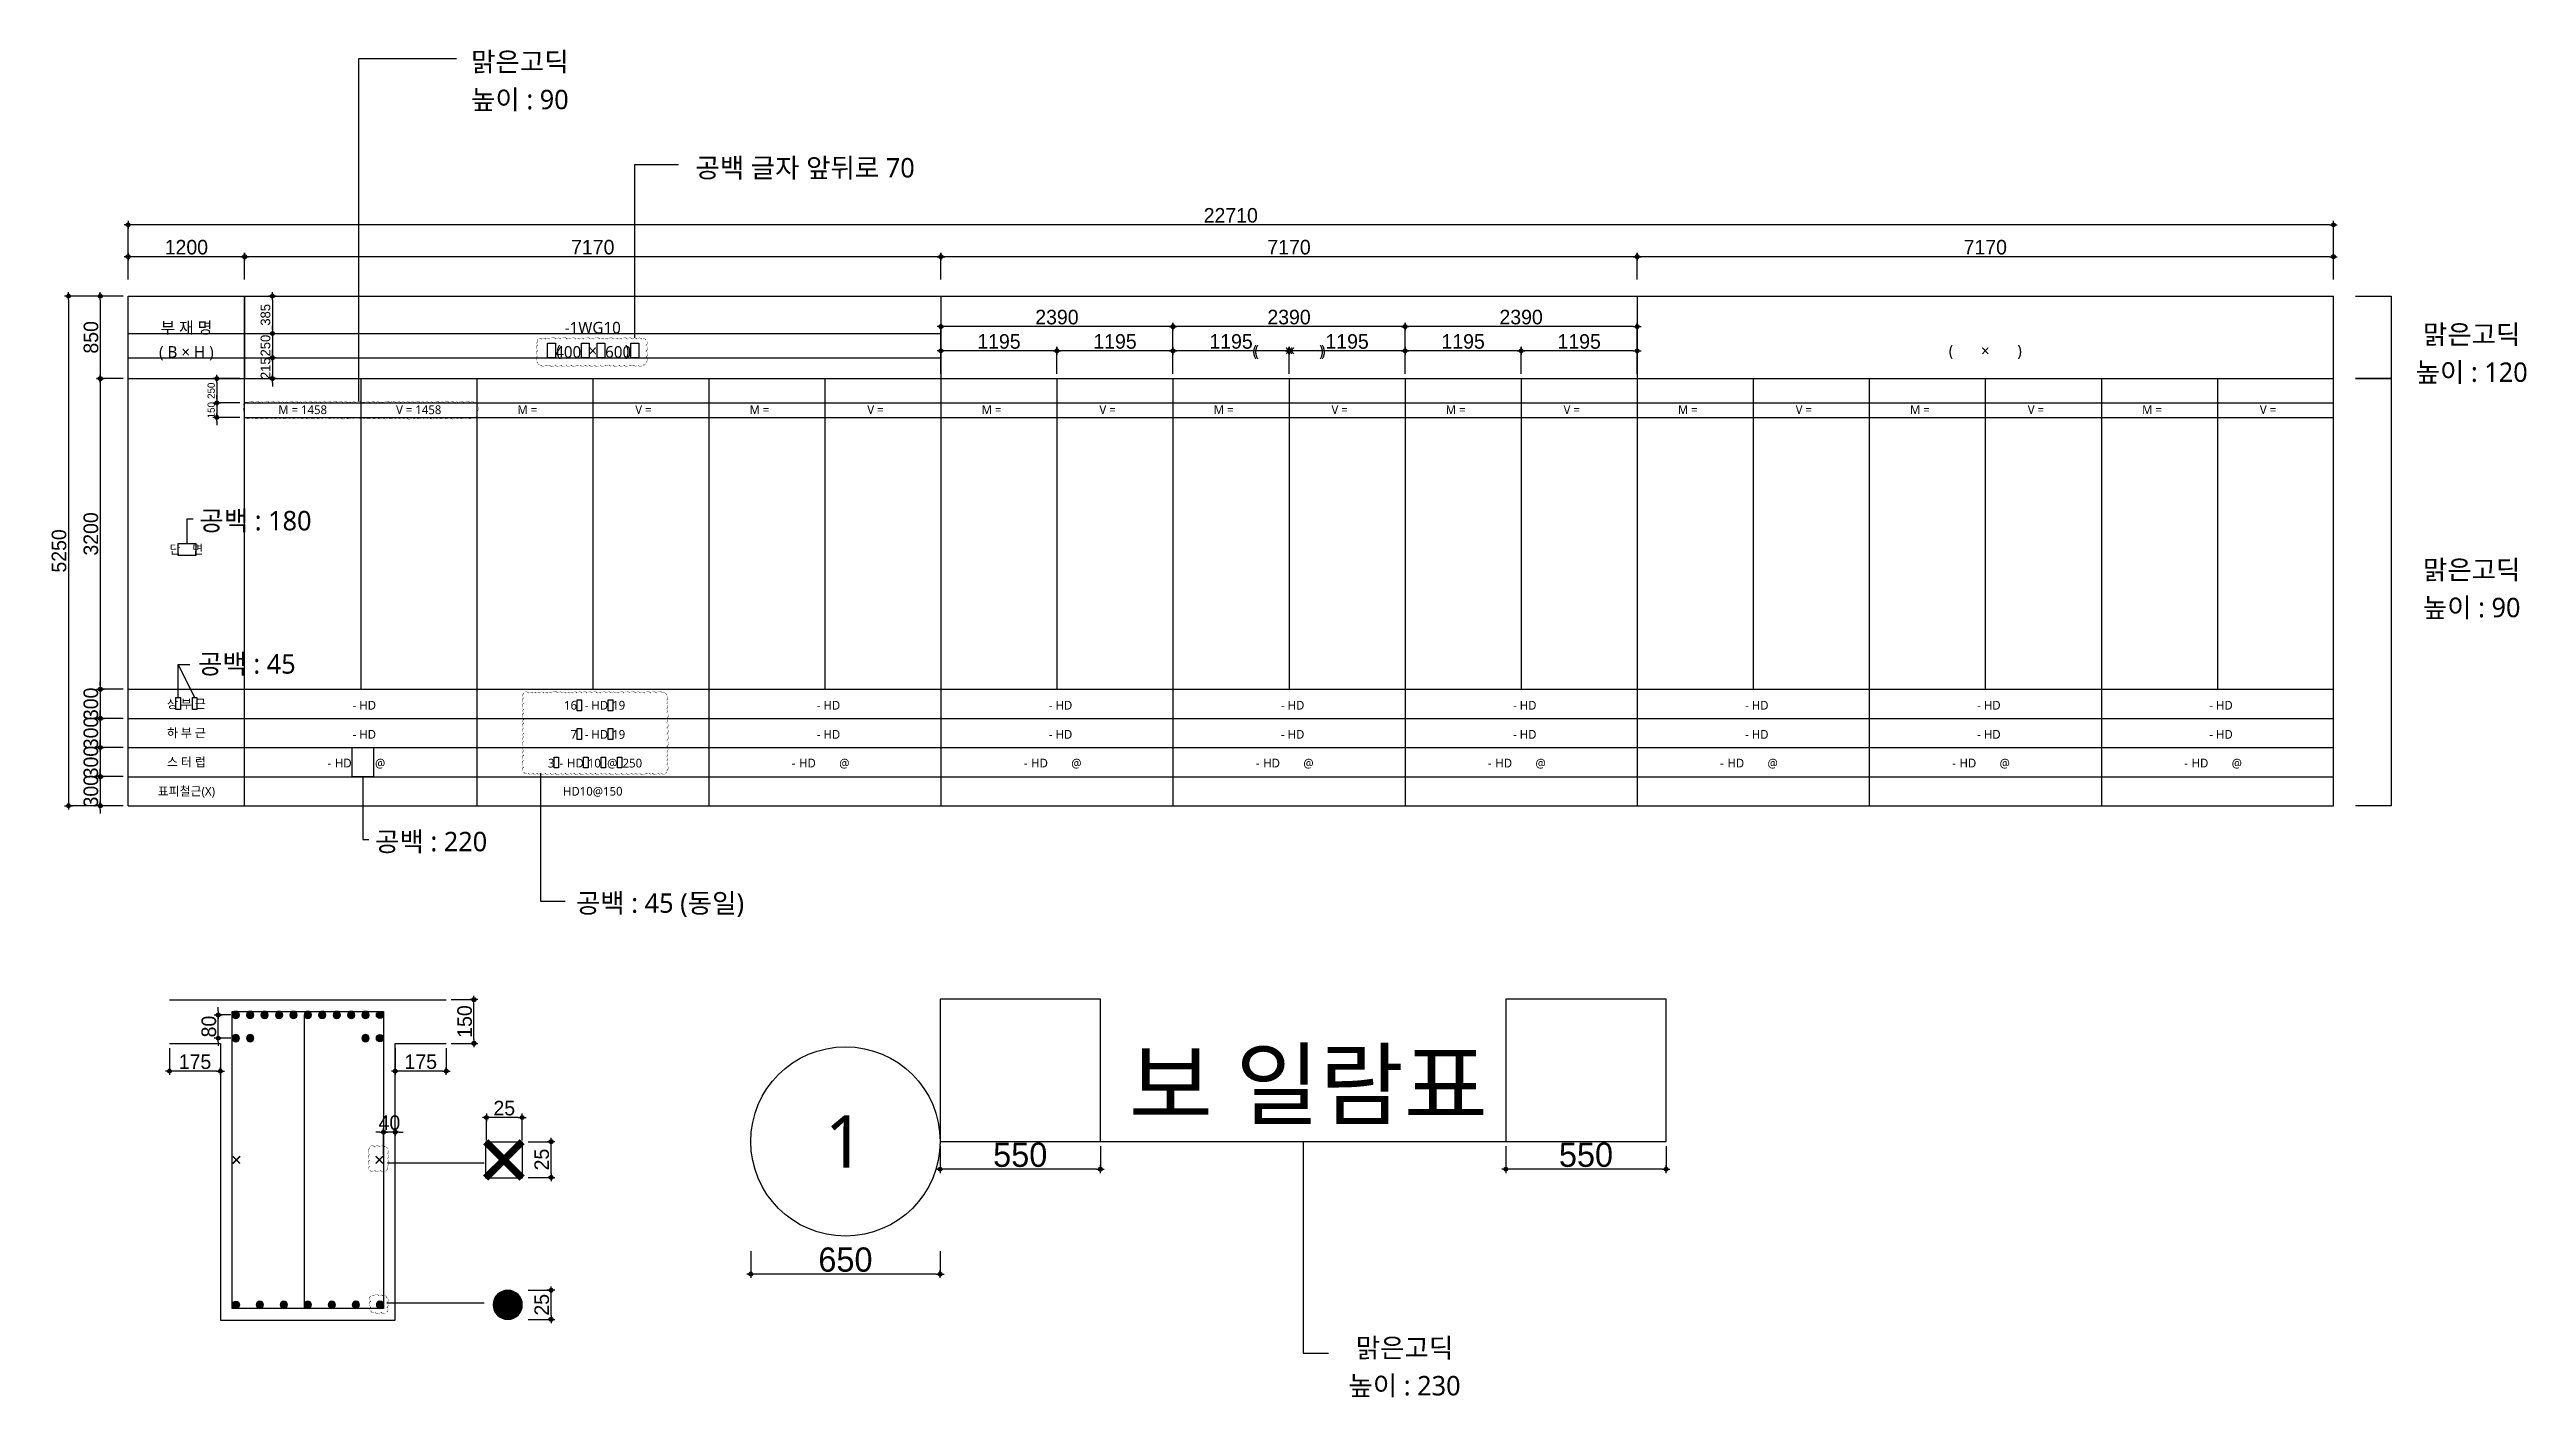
# Model space of a CAD drawing. Header units: millimetres. Extents: x 255534 to 377770, y 34632 to 54434.
# Drawn here: x 342888 to 368395, y 40510 to 54395 of the extents above; entities that cross this region are included whole.
import ezdxf
from ezdxf.enums import TextEntityAlignment as Align

# ---------------------------------------------------------------- set-up
doc = ezdxf.new("R2010")
doc.units = ezdxf.units.MM
doc.header["$PDMODE"] = 3
doc.linetypes.add('(SEJIN)_1_HID1.5', pattern=[250, 150, -100])
doc.linetypes.add('CONTINOUS', pattern=[0])
doc.layers.get('Defpoints').update_dxf_attribs({"color": 155})
doc.layers.add('(S)_DEFPOINT', color=185, linetype='Continuous', plot=False)
for name, color, linetype in [('(S)_DIM', 7, 'Continuous'), ('(S)_FORM_LINE', 7, 'Continuous'), ('(S)_FORM_TEXT', 7, 'Continuous'), ('(S)_RC_Gir', 6, '(SEJIN)_1_HID1.5'), ('(S)_Rebar', 3, 'Continuous'), ('(S)_TEXT', 7, 'Continuous')]:
    doc.layers.add(name, color=color, linetype=linetype)
doc.styles.get("Standard").update_dxf_attribs({"font": 'SYMBOL'})
doc.styles.add('맑은고딕', font='')
doc.styles.get('맑은고딕').set_extended_font_data('Malgun Gothic')
doc.dimstyles.new('Sejin-dim3', dxfattribs={"dimscale": 50, "dimtxt": 3, "dimasz": 1, "dimexe": 0.5, "dimexo": 2, "dimgap": 1, "dimtad": 1, "dimdec": 0, "dimzin": 0, "dimdsep": 46, "dimtxsty": 'Standard', "dimblk": 'Z_DOT', "dimcen": -0.5, "dimdle": 1.5, "dimclrd": 256, "dimclre": 256, "dimclrt": 3, "dimadec": 0, "dimazin": 0, "dimtfac": 1, "dimtdec": 0, "dimtix": 1, "dimtmove": 2, "dimatfit": 3, "dimldrblk": 'DOT', "dimfxl": 1, "dimtvp": 1, "dimtolj": 1, "dimtzin": 0, "dimarcsym": 0})

msp = doc.modelspace()

# ---------------------------------------------------------------- texts
at = {"layer": '(S)_DEFPOINT', "style": '맑은고딕'}
for s, p in [('M = 1458', (345494.6, 50684.4)), ('V = 1458', (346689.6, 50684.4)), ('M =     ', (347884.6, 50684.4)), ('V =     ', (349079.6, 50684.4)), ('M =     ', (350274.6, 50684.4)), ('V =     ', (351469.6, 50684.4)), ('M =     ', (352664.6, 50684.4)), ('V =     ', (353859.6, 50684.4)), ('M =     ', (355054.6, 50684.4)), ('V =     ', (356249.6, 50684.4)), ('M =     ', (357444.6, 50684.4)), ('V =     ', (358639.6, 50684.4)), ('M =     ', (359834.6, 50684.4)), ('V =     ', (361029.6, 50684.4)), ('M =     ', (362224.6, 50684.4)), ('V =     ', (363419.6, 50684.4)), ('M =     ', (364614.6, 50684.4)), ('V =     ', (365809.6, 50684.4))]:
    msp.add_text(s, height=90, dxfattribs=at).set_placement(p, align=Align.MIDDLE_CENTER)
at = {"layer": '(S)_FORM_TEXT', "style": '맑은고딕'}
msp.add_text('보 일람표 ', height=690, dxfattribs=at).set_placement((355966.6, 43733.6), align=Align.MIDDLE_CENTER)
msp.add_text('1', height=540, dxfattribs=at).set_placement((351075.4, 43147.5), align=Align.MIDDLE)
at = {"layer": '(S)_TEXT', "color": 1, "style": '맑은고딕'}
for s, p in [('맑은고딕', (347731.2, 54269.2)), ('높이 : 90', (347731.2, 53879.8)), ('공백 글자 앞뒤로 70', (350668.5, 53177)), ('맑은고딕', (367830.5, 51460.8)), ('높이 : 120', (367830.5, 51071.5)), ('공백 : 180', (345008.5, 49541.9)), ('맑은고딕', (367830.5, 49036.6)), ('높이 : 90', (367830.5, 48647.2)), ('공백 : 45', (344920.1, 48066.3)), ('공백 : 220', (346817.7, 46236.4)), ('공백 : 45 (동일)', (349174.4, 45603)), ('맑은고딕', (356841.4, 41021.2)), ('높이 : 230', (356841.4, 40631.8))]:
    msp.add_text(s, height=200, dxfattribs=at).set_placement(p, align=Align.MIDDLE_CENTER)
at = {"layer": '(S)_TEXT', "color": 3, "style": '맑은고딕'}
for s, height, p in [('-1WG10', 120, (348482.1, 51529.6)), ('400', 120, (348229.5, 51279.6)), ('600', 120, (348743.4, 51279.6)), ('HD10@150', 90, (348482.1, 46754.6))]:
    msp.add_text(s, height=height, dxfattribs=at).set_placement(p, align=Align.MIDDLE_CENTER)
at = {"layer": '(S)_TEXT', "style": '맑은고딕'}
msp.add_text('(       ×      )', height=120, dxfattribs=at).set_placement((355652.1, 51292.4), align=Align.MIDDLE_CENTER)
at = {"layer": '(S)_TEXT', "color": 3, "style": '맑은고딕'}
for s, p in [('16', (348320.2, 47568.4)), ('7', (348320.2, 47268.4)), ('3', (348087.7, 46972.3)), ('10', (348564.8, 46972.3)), ('250', (348990.4, 46972.3))]:
    msp.add_text(s, height=90, dxfattribs=at).set_placement(p, align=Align.BOTTOM_RIGHT)
for p in [(348681.6, 47568.4), (348681.6, 47268.4)]:
    msp.add_text('19', height=90, dxfattribs=at).set_placement(p, align=Align.BOTTOM_LEFT)

# ---------------------------------------------------------------- blocks, each defined once
blk = doc.blocks.new('FORM_2')
at = {"layer": '(S)_DEFPOINT'}
for p, q in [((2395, -850), (2395, -4050)), ((4785, -850), (4785, -4050)), ((7175, -850), (7175, -4050)), ((9565, -850), (9565, -4050)), ((11955, -850), (11955, -4050)), ((14345, -850), (14345, -4050)), ((16735, -850), (16735, -4050)), ((19125, -850), (19125, -4050)), ((21515, -850), (21515, -4050)), ((1200, -1100), (22710, -1100)), ((1200, -1250), (22710, -1250))]:
    blk.add_line(p, q, dxfattribs=at)
at = {"layer": '(S)_FORM_LINE', "color": 7, "linetype": 'Continuous'}
for p, q in [((0, 0), (22710, 0)), ((0, 0), (22710, 0)), ((0, -5250), (22710, -5250)), ((0, -5250), (22710, -5250))]:
    blk.add_line(p, q, dxfattribs=at)
at = {"layer": '(S)_FORM_LINE'}
for p, q in [((0, -5250), (0, 0)), ((1200, -5250), (1200, 0)), ((8370, 0), (8370, -5250)), ((15540, 0), (15540, -5250)), ((22710, -5250), (22710, 0))]:
    blk.add_line(p, q, dxfattribs=at)
at = {"layer": '(S)_FORM_LINE', "color": 8}
for p, q in [((0, -850), (22710, -850)), ((0, -4050), (22710, -4050)), ((0, -4350), (22710, -4350)), ((0, -4650), (22710, -4650)), ((0, -4950), (22710, -4950))]:
    blk.add_line(p, q, dxfattribs=at)
for points in [[(8370, -600), (8370, -5250)], [(15540, -600), (15540, -5250)], [(3590, -850), (3590, -5250)], [(5980, -850), (5980, -5250)], [(10760, -850), (10760, -5250)], [(13150, -850), (13150, -5250)], [(17930, -850), (17930, -5250)], [(20320, -850), (20320, -5250)]]:
    blk.add_lwpolyline(points, dxfattribs=at)
blk.add_lwpolyline([(1200, 0), (1200, -850)])
at = {"layer": '(S)_FORM_TEXT', "linetype": 'ByBlock', "style": '맑은고딕'}
for s, height, p in [('부 재 명', 120, (600, -325)), ('( B × H )', 120, (600, -575)), ('단    면', 90, (600, -2609)), ('상 부 근', 90, (600, -4200)), ('하 부 근', 90, (600, -4500)), ('스 터 럽', 90, (600, -4800)), ('표피철근(X)', 90, (600, -5100))]:
    blk.add_text(s, height=height, dxfattribs=at).set_placement(p, align=Align.MIDDLE_CENTER)
at = {"layer": '(S)_FORM_TEXT', "style": '맑은고딕'}
for s, p in [('- HD', (2553, -4286)), ('- HD', (4943, -4286)), ('- HD', (7333, -4286)), ('- HD', (9723, -4286)), ('- HD', (12113, -4286)), ('- HD', (14503, -4286)), ('- HD', (16893, -4286)), ('- HD', (19283, -4286)), ('- HD', (21673, -4286)), ('- HD', (2553, -4586)), ('- HD', (4943, -4586)), ('- HD', (7333, -4586)), ('- HD', (9723, -4586)), ('- HD', (12113, -4586)), ('- HD', (14503, -4586)), ('- HD', (16893, -4586)), ('- HD', (19283, -4586)), ('- HD', (21673, -4586)), ('-', (2091, -4882)), ('HD', (2302, -4882)), ('@', (2648, -4882)), ('-', (4481, -4882)), ('HD', (4692, -4882)), ('@', (5038, -4882)), ('-', (6871, -4882)), ('HD', (7082, -4882)), ('@', (7428, -4882)), ('-', (9261, -4882)), ('HD', (9472, -4882)), ('@', (9818, -4882)), ('-', (11651, -4882)), ('HD', (11862, -4882)), ('@', (12208, -4882)), ('-', (14041, -4882)), ('HD', (14252, -4882)), ('@', (14598, -4882)), ('-', (16431, -4882)), ('HD', (16642, -4882)), ('@', (16988, -4882)), ('-', (18821, -4882)), ('HD', (19032, -4882)), ('@', (19378, -4882)), ('-', (21211, -4882)), ('HD', (21422, -4882)), ('@', (21768, -4882))]:
    blk.add_text(s, height=90, dxfattribs=at).set_placement(p, align=Align.BOTTOM_RIGHT)
at = {"layer": '(S)_TEXT', "style": '맑은고딕'}
for p in [(4785, -562), (11955, -562), (19125, -562)]:
    blk.add_text('(       ×       )', height=120, dxfattribs=at).set_placement(p, align=Align.MIDDLE_CENTER)
blk = doc.blocks.new('Z_DOT')
at = {"layer": '(S)_DIM', "color": 0}
for p, q in [((-1, 0), (1, 0)), ((0, -1), (0, 1))]:
    blk.add_line(p, q, dxfattribs=at)
for radius in [0.5, 0.25]:
    blk.add_circle((0, 0), radius, dxfattribs=at)
blk = doc.blocks.new('*D2860')
at = {"layer": '(S)_DIM', "lineweight": -2}
for p, q in [((343647, 51855), (343058, 51855)), ((343083, 51815), (343083, 46645)), ((343647, 46605), (343058, 46605))]:
    blk.add_line(p, q, dxfattribs=at)
at = {"layer": 'Defpoints', "color": 0}
for p in [(343697, 51855), (343083, 46605), (343697, 46605)]:
    blk.add_point(p, dxfattribs=at)
at = {"layer": '(S)_DIM', "linetype": 'ByBlock', "lineweight": -2, "xscale": 40, "yscale": 40, "zscale": 40}
for p, rotation in [((343083, 51855), 90), ((343083, 46605), 270)]:
    blk.add_blockref('Z_DOT', p, dxfattribs=dict(at, rotation=rotation))
at = {"layer": '(S)_DIM', "color": 3, "insert": (342986, 49230), "char_height": 150, "attachment_point": 5, "rotation": 90}
blk.add_mtext('\\A1;5250', dxfattribs=at)
blk = doc.blocks.new('_Dot')
at = {"color": 0, "linetype": 'ByBlock', "lineweight": -2}
blk.add_line((-0.5, 0), (-1, 0), dxfattribs=at)
at = {"color": 0, "linetype": 'ByBlock', "const_width": 0.5}
blk.add_lwpolyline([(-0.25, 0, 1), (0.25, 0, 1)], format="xyb", close=True, dxfattribs=at)
blk = doc.blocks.new('DOT')
at = {"color": 0, "linetype": 'ByBlock'}
blk.add_line((-0.5, 0), (-1, 0), dxfattribs=at)
at = {"color": 0, "linetype": 'ByBlock', "const_width": 0.5}
blk.add_lwpolyline([(-0.25, 0, 1), (0.25, 0, 1)], format="xyb", close=True, dxfattribs=at)
blk = doc.blocks.new('*D2861')
at = {"layer": '(S)_DIM', "lineweight": -2}
for p, q in [((343411, 46945), (343411, 46985)), ((343647, 46905), (343386, 46905)), ((343411, 46905), (343411, 46605)), ((343647, 46605), (343386, 46605)), ((343411, 46565), (343411, 46525))]:
    blk.add_line(p, q, dxfattribs=at)
at = {"layer": 'Defpoints', "color": 0}
for p in [(343697, 46905), (343411, 46605), (343697, 46605)]:
    blk.add_point(p, dxfattribs=at)
at = {"layer": '(S)_DIM', "linetype": 'ByBlock', "lineweight": -2, "xscale": 40, "yscale": 40, "zscale": 40}
for p, rotation in [((343411, 46905), 270), ((343411, 46605), 90)]:
    blk.add_blockref('Z_DOT', p, dxfattribs=dict(at, rotation=rotation))
at = {"layer": '(S)_DIM', "color": 3, "insert": (343314, 46755), "char_height": 150, "attachment_point": 5, "rotation": 90}
blk.add_mtext('\\A1;300', dxfattribs=at)
blk = doc.blocks.new('*D2862')
at = {"layer": '(S)_DIM', "lineweight": -2}
for p, q in [((343647, 47205), (343386, 47205)), ((343411, 47245), (343411, 47285)), ((343411, 47205), (343411, 46905)), ((343647, 46905), (343386, 46905)), ((343411, 46865), (343411, 46825))]:
    blk.add_line(p, q, dxfattribs=at)
at = {"layer": 'Defpoints', "color": 0}
for p in [(343697, 47205), (343411, 46905), (343697, 46905)]:
    blk.add_point(p, dxfattribs=at)
at = {"layer": '(S)_DIM', "linetype": 'ByBlock', "lineweight": -2, "xscale": 40, "yscale": 40, "zscale": 40}
for p, rotation in [((343411, 47205), 270), ((343411, 46905), 90)]:
    blk.add_blockref('Z_DOT', p, dxfattribs=dict(at, rotation=rotation))
at = {"layer": '(S)_DIM', "color": 3, "insert": (343314, 47055), "char_height": 150, "attachment_point": 5, "rotation": 90}
blk.add_mtext('\\A1;300', dxfattribs=at)
blk = doc.blocks.new('*D2863')
at = {"layer": '(S)_DIM', "lineweight": -2}
for p, q in [((343647, 47505), (343386, 47505)), ((343411, 47545), (343411, 47585)), ((343411, 47505), (343411, 47205)), ((343647, 47205), (343386, 47205)), ((343411, 47165), (343411, 47125))]:
    blk.add_line(p, q, dxfattribs=at)
at = {"layer": 'Defpoints', "color": 0}
for p in [(343697, 47505), (343411, 47205), (343697, 47205)]:
    blk.add_point(p, dxfattribs=at)
at = {"layer": '(S)_DIM', "linetype": 'ByBlock', "lineweight": -2, "xscale": 40, "yscale": 40, "zscale": 40}
for p, rotation in [((343411, 47505), 270), ((343411, 47205), 90)]:
    blk.add_blockref('Z_DOT', p, dxfattribs=dict(at, rotation=rotation))
at = {"layer": '(S)_DIM', "color": 3, "insert": (343314, 47355), "char_height": 150, "attachment_point": 5, "rotation": 90}
blk.add_mtext('\\A1;300', dxfattribs=at)
blk = doc.blocks.new('*D2864')
at = {"layer": '(S)_DIM', "lineweight": -2}
for p, q in [((343647, 47805), (343386, 47805)), ((343411, 47845), (343411, 47885)), ((343411, 47805), (343411, 47505)), ((343647, 47505), (343386, 47505)), ((343411, 47465), (343411, 47425))]:
    blk.add_line(p, q, dxfattribs=at)
at = {"layer": 'Defpoints', "color": 0}
for p in [(343697, 47805), (343411, 47505), (343697, 47505)]:
    blk.add_point(p, dxfattribs=at)
at = {"layer": '(S)_DIM', "linetype": 'ByBlock', "lineweight": -2, "xscale": 40, "yscale": 40, "zscale": 40}
for p, rotation in [((343411, 47805), 270), ((343411, 47505), 90)]:
    blk.add_blockref('Z_DOT', p, dxfattribs=dict(at, rotation=rotation))
at = {"layer": '(S)_DIM', "color": 3, "insert": (343314, 47655), "char_height": 150, "attachment_point": 5, "rotation": 90}
blk.add_mtext('\\A1;300', dxfattribs=at)
blk = doc.blocks.new('*D2865')
at = {"layer": '(S)_DIM', "lineweight": -2}
for p, q in [((343647, 51005), (343386, 51005)), ((343411, 50965), (343411, 47845)), ((343647, 47805), (343386, 47805))]:
    blk.add_line(p, q, dxfattribs=at)
at = {"layer": 'Defpoints', "color": 0}
for p in [(343697, 51005), (343411, 47805), (343697, 47805)]:
    blk.add_point(p, dxfattribs=at)
at = {"layer": '(S)_DIM', "linetype": 'ByBlock', "lineweight": -2, "xscale": 40, "yscale": 40, "zscale": 40}
for p, rotation in [((343411, 51005), 90), ((343411, 47805), 270)]:
    blk.add_blockref('Z_DOT', p, dxfattribs=dict(at, rotation=rotation))
at = {"layer": '(S)_DIM', "color": 3, "insert": (343314, 49405), "char_height": 150, "attachment_point": 5, "rotation": 90}
blk.add_mtext('\\A1;3200', dxfattribs=at)
blk = doc.blocks.new('*D2866')
at = {"layer": '(S)_DIM', "lineweight": -2}
for p, q in [((343647, 51855), (343386, 51855)), ((343411, 51815), (343411, 51045)), ((343647, 51005), (343386, 51005))]:
    blk.add_line(p, q, dxfattribs=at)
at = {"layer": 'Defpoints', "color": 0}
for p in [(343697, 51855), (343411, 51005), (343697, 51005)]:
    blk.add_point(p, dxfattribs=at)
at = {"layer": '(S)_DIM', "linetype": 'ByBlock', "lineweight": -2, "xscale": 40, "yscale": 40, "zscale": 40}
for p, rotation in [((343411, 51855), 90), ((343411, 51005), 270)]:
    blk.add_blockref('Z_DOT', p, dxfattribs=dict(at, rotation=rotation))
at = {"layer": '(S)_DIM', "color": 3, "insert": (343315, 51430), "char_height": 150, "attachment_point": 5, "rotation": 90}
blk.add_mtext('\\A1;850', dxfattribs=at)
blk = doc.blocks.new('*D2867')
at = {"layer": '(S)_DIM', "lineweight": -2}
for p, q in [((343697, 52025), (343697, 52286)), ((344857, 52261), (343737, 52261)), ((344897, 52025), (344897, 52286))]:
    blk.add_line(p, q, dxfattribs=at)
at = {"layer": 'Defpoints', "color": 0}
for p in [(343697, 52261), (343697, 51975), (344897, 51975)]:
    blk.add_point(p, dxfattribs=at)
at = {"layer": '(S)_DIM', "linetype": 'ByBlock', "lineweight": -2, "xscale": 40, "yscale": 40, "zscale": 40, "rotation": 180}
blk.add_blockref('Z_DOT', (343697, 52261), dxfattribs=at)
at = {"layer": '(S)_DIM', "linetype": 'ByBlock', "lineweight": -2, "xscale": 40, "yscale": 40, "zscale": 40}
blk.add_blockref('Z_DOT', (344897, 52261), dxfattribs=at)
at = {"layer": '(S)_DIM', "color": 3, "insert": (344297, 52358), "char_height": 150, "attachment_point": 5}
blk.add_mtext('\\A1;1200', dxfattribs=at)
blk = doc.blocks.new('*D2868')
at = {"layer": '(S)_DIM', "lineweight": -2}
for p, q in [((344897, 52025), (344897, 52286)), ((352027, 52261), (344937, 52261)), ((352067, 52025), (352067, 52286))]:
    blk.add_line(p, q, dxfattribs=at)
at = {"layer": 'Defpoints', "color": 0}
for p in [(344897, 52261), (344897, 51975), (352067, 51975)]:
    blk.add_point(p, dxfattribs=at)
at = {"layer": '(S)_DIM', "linetype": 'ByBlock', "lineweight": -2, "xscale": 40, "yscale": 40, "zscale": 40, "rotation": 180}
blk.add_blockref('Z_DOT', (344897, 52261), dxfattribs=at)
at = {"layer": '(S)_DIM', "linetype": 'ByBlock', "lineweight": -2, "xscale": 40, "yscale": 40, "zscale": 40}
blk.add_blockref('Z_DOT', (352067, 52261), dxfattribs=at)
at = {"layer": '(S)_DIM', "color": 3, "insert": (348482, 52358), "char_height": 150, "attachment_point": 5}
blk.add_mtext('\\A1;7170', dxfattribs=at)
blk = doc.blocks.new('*D2869')
at = {"layer": '(S)_DIM', "lineweight": -2}
for p, q in [((352067, 52025), (352067, 52286)), ((359197, 52261), (352107, 52261)), ((359237, 52025), (359237, 52286))]:
    blk.add_line(p, q, dxfattribs=at)
at = {"layer": 'Defpoints', "color": 0}
for p in [(352067, 52261), (352067, 51975), (359237, 51975)]:
    blk.add_point(p, dxfattribs=at)
at = {"layer": '(S)_DIM', "linetype": 'ByBlock', "lineweight": -2, "xscale": 40, "yscale": 40, "zscale": 40, "rotation": 180}
blk.add_blockref('Z_DOT', (352067, 52261), dxfattribs=at)
at = {"layer": '(S)_DIM', "linetype": 'ByBlock', "lineweight": -2, "xscale": 40, "yscale": 40, "zscale": 40}
blk.add_blockref('Z_DOT', (359237, 52261), dxfattribs=at)
at = {"layer": '(S)_DIM', "color": 3, "insert": (355652, 52358), "char_height": 150, "attachment_point": 5}
blk.add_mtext('\\A1;7170', dxfattribs=at)
blk = doc.blocks.new('*D2870')
at = {"layer": '(S)_DIM', "lineweight": -2}
for p, q in [((359237, 52025), (359237, 52286)), ((366367, 52261), (359277, 52261)), ((366407, 52025), (366407, 52286))]:
    blk.add_line(p, q, dxfattribs=at)
at = {"layer": 'Defpoints', "color": 0}
for p in [(359237, 52261), (359237, 51975), (366407, 51975)]:
    blk.add_point(p, dxfattribs=at)
at = {"layer": '(S)_DIM', "linetype": 'ByBlock', "lineweight": -2, "xscale": 40, "yscale": 40, "zscale": 40, "rotation": 180}
blk.add_blockref('Z_DOT', (359237, 52261), dxfattribs=at)
at = {"layer": '(S)_DIM', "linetype": 'ByBlock', "lineweight": -2, "xscale": 40, "yscale": 40, "zscale": 40}
blk.add_blockref('Z_DOT', (366407, 52261), dxfattribs=at)
at = {"layer": '(S)_DIM', "color": 3, "insert": (362822, 52358), "char_height": 150, "attachment_point": 5}
blk.add_mtext('\\A1;7170', dxfattribs=at)
blk = doc.blocks.new('*D2871')
at = {"layer": '(S)_DIM', "lineweight": -2}
for p, q in [((343697, 52025), (343697, 52614)), ((366367, 52589), (343737, 52589)), ((366407, 52025), (366407, 52614))]:
    blk.add_line(p, q, dxfattribs=at)
at = {"layer": 'Defpoints', "color": 0}
for p in [(343697, 52589), (343697, 51975), (366407, 51975)]:
    blk.add_point(p, dxfattribs=at)
at = {"layer": '(S)_DIM', "linetype": 'ByBlock', "lineweight": -2, "xscale": 40, "yscale": 40, "zscale": 40}
for p, rotation in [((343697, 52589), 180), ((366407, 52589), 360)]:
    blk.add_blockref('Z_DOT', p, dxfattribs=dict(at, rotation=rotation))
at = {"layer": '(S)_DIM', "color": 3, "insert": (355052, 52686), "char_height": 150, "attachment_point": 5}
blk.add_mtext('\\A1;22710', dxfattribs=at)
blk = doc.blocks.new('*D2872')
at = {"layer": '(S)_DIM', "lineweight": -2}
for p, q in [((352067, 51055), (352067, 51316)), ((353222, 51291), (352107, 51291)), ((353262, 51055), (353262, 51316))]:
    blk.add_line(p, q, dxfattribs=at)
at = {"layer": 'Defpoints', "color": 0}
for p in [(352067, 51291), (352067, 51005), (353262, 51005)]:
    blk.add_point(p, dxfattribs=at)
at = {"layer": '(S)_DIM', "linetype": 'ByBlock', "lineweight": -2, "xscale": 40, "yscale": 40, "zscale": 40, "rotation": 180}
blk.add_blockref('Z_DOT', (352067, 51291), dxfattribs=at)
at = {"layer": '(S)_DIM', "linetype": 'ByBlock', "lineweight": -2, "xscale": 40, "yscale": 40, "zscale": 40}
blk.add_blockref('Z_DOT', (353262, 51291), dxfattribs=at)
at = {"layer": '(S)_DIM', "color": 3, "insert": (352665, 51387), "char_height": 150, "attachment_point": 5}
blk.add_mtext('\\A1;1195', dxfattribs=at)
blk = doc.blocks.new('*D2873')
at = {"layer": '(S)_DIM', "lineweight": -2}
for p, q in [((353262, 51055), (353262, 51316)), ((354417, 51291), (353302, 51291)), ((354457, 51055), (354457, 51316))]:
    blk.add_line(p, q, dxfattribs=at)
at = {"layer": 'Defpoints', "color": 0}
for p in [(353262, 51291), (353262, 51005), (354457, 51005)]:
    blk.add_point(p, dxfattribs=at)
at = {"layer": '(S)_DIM', "linetype": 'ByBlock', "lineweight": -2, "xscale": 40, "yscale": 40, "zscale": 40, "rotation": 180}
blk.add_blockref('Z_DOT', (353262, 51291), dxfattribs=at)
at = {"layer": '(S)_DIM', "linetype": 'ByBlock', "lineweight": -2, "xscale": 40, "yscale": 40, "zscale": 40}
blk.add_blockref('Z_DOT', (354457, 51291), dxfattribs=at)
at = {"layer": '(S)_DIM', "color": 3, "insert": (353860, 51387), "char_height": 150, "attachment_point": 5}
blk.add_mtext('\\A1;1195', dxfattribs=at)
blk = doc.blocks.new('*D2874')
at = {"layer": '(S)_DIM', "lineweight": -2}
for p, q in [((352067, 51055), (352067, 51566)), ((354417, 51541), (352107, 51541)), ((354457, 51055), (354457, 51566))]:
    blk.add_line(p, q, dxfattribs=at)
at = {"layer": 'Defpoints', "color": 0}
for p in [(352067, 51541), (352067, 51005), (354457, 51005)]:
    blk.add_point(p, dxfattribs=at)
at = {"layer": '(S)_DIM', "linetype": 'ByBlock', "lineweight": -2, "xscale": 40, "yscale": 40, "zscale": 40, "rotation": 180}
blk.add_blockref('Z_DOT', (352067, 51541), dxfattribs=at)
at = {"layer": '(S)_DIM', "linetype": 'ByBlock', "lineweight": -2, "xscale": 40, "yscale": 40, "zscale": 40}
blk.add_blockref('Z_DOT', (354457, 51541), dxfattribs=at)
at = {"layer": '(S)_DIM', "color": 3, "insert": (353262, 51638), "char_height": 150, "attachment_point": 5}
blk.add_mtext('\\A1;2390', dxfattribs=at)
blk = doc.blocks.new('*D2875')
at = {"layer": '(S)_DIM', "lineweight": -2}
for p, q in [((354457, 51055), (354457, 51316)), ((355612, 51291), (354497, 51291)), ((355652, 51055), (355652, 51316))]:
    blk.add_line(p, q, dxfattribs=at)
at = {"layer": 'Defpoints', "color": 0}
for p in [(354457, 51291), (354457, 51005), (355652, 51005)]:
    blk.add_point(p, dxfattribs=at)
at = {"layer": '(S)_DIM', "linetype": 'ByBlock', "lineweight": -2, "xscale": 40, "yscale": 40, "zscale": 40, "rotation": 180}
blk.add_blockref('Z_DOT', (354457, 51291), dxfattribs=at)
at = {"layer": '(S)_DIM', "linetype": 'ByBlock', "lineweight": -2, "xscale": 40, "yscale": 40, "zscale": 40}
blk.add_blockref('Z_DOT', (355652, 51291), dxfattribs=at)
at = {"layer": '(S)_DIM', "color": 3, "insert": (355055, 51387), "char_height": 150, "attachment_point": 5}
blk.add_mtext('\\A1;1195', dxfattribs=at)
blk = doc.blocks.new('*D2876')
at = {"layer": '(S)_DIM', "lineweight": -2}
for p, q in [((355652, 51055), (355652, 51316)), ((356807, 51291), (355692, 51291)), ((356847, 51055), (356847, 51316))]:
    blk.add_line(p, q, dxfattribs=at)
at = {"layer": 'Defpoints', "color": 0}
for p in [(355652, 51291), (355652, 51005), (356847, 51005)]:
    blk.add_point(p, dxfattribs=at)
at = {"layer": '(S)_DIM', "linetype": 'ByBlock', "lineweight": -2, "xscale": 40, "yscale": 40, "zscale": 40, "rotation": 180}
blk.add_blockref('Z_DOT', (355652, 51291), dxfattribs=at)
at = {"layer": '(S)_DIM', "linetype": 'ByBlock', "lineweight": -2, "xscale": 40, "yscale": 40, "zscale": 40}
blk.add_blockref('Z_DOT', (356847, 51291), dxfattribs=at)
at = {"layer": '(S)_DIM', "color": 3, "insert": (356250, 51387), "char_height": 150, "attachment_point": 5}
blk.add_mtext('\\A1;1195', dxfattribs=at)
blk = doc.blocks.new('*D2877')
at = {"layer": '(S)_DIM', "lineweight": -2}
for p, q in [((354457, 51055), (354457, 51566)), ((356807, 51541), (354497, 51541)), ((356847, 51055), (356847, 51566))]:
    blk.add_line(p, q, dxfattribs=at)
at = {"layer": 'Defpoints', "color": 0}
for p in [(354457, 51541), (354457, 51005), (356847, 51005)]:
    blk.add_point(p, dxfattribs=at)
at = {"layer": '(S)_DIM', "linetype": 'ByBlock', "lineweight": -2, "xscale": 40, "yscale": 40, "zscale": 40, "rotation": 180}
blk.add_blockref('Z_DOT', (354457, 51541), dxfattribs=at)
at = {"layer": '(S)_DIM', "linetype": 'ByBlock', "lineweight": -2, "xscale": 40, "yscale": 40, "zscale": 40}
blk.add_blockref('Z_DOT', (356847, 51541), dxfattribs=at)
at = {"layer": '(S)_DIM', "color": 3, "insert": (355652, 51638), "char_height": 150, "attachment_point": 5}
blk.add_mtext('\\A1;2390', dxfattribs=at)
blk = doc.blocks.new('*D2878')
at = {"layer": '(S)_DIM', "lineweight": -2}
for p, q in [((356847, 51055), (356847, 51316)), ((358002, 51291), (356887, 51291)), ((358042, 51055), (358042, 51316))]:
    blk.add_line(p, q, dxfattribs=at)
at = {"layer": 'Defpoints', "color": 0}
for p in [(356847, 51291), (356847, 51005), (358042, 51005)]:
    blk.add_point(p, dxfattribs=at)
at = {"layer": '(S)_DIM', "linetype": 'ByBlock', "lineweight": -2, "xscale": 40, "yscale": 40, "zscale": 40, "rotation": 180}
blk.add_blockref('Z_DOT', (356847, 51291), dxfattribs=at)
at = {"layer": '(S)_DIM', "linetype": 'ByBlock', "lineweight": -2, "xscale": 40, "yscale": 40, "zscale": 40}
blk.add_blockref('Z_DOT', (358042, 51291), dxfattribs=at)
at = {"layer": '(S)_DIM', "color": 3, "insert": (357445, 51387), "char_height": 150, "attachment_point": 5}
blk.add_mtext('\\A1;1195', dxfattribs=at)
blk = doc.blocks.new('*D2879')
at = {"layer": '(S)_DIM', "lineweight": -2}
for p, q in [((358042, 51055), (358042, 51316)), ((359197, 51291), (358082, 51291)), ((359237, 51055), (359237, 51316))]:
    blk.add_line(p, q, dxfattribs=at)
at = {"layer": 'Defpoints', "color": 0}
for p in [(358042, 51291), (358042, 51005), (359237, 51005)]:
    blk.add_point(p, dxfattribs=at)
at = {"layer": '(S)_DIM', "linetype": 'ByBlock', "lineweight": -2, "xscale": 40, "yscale": 40, "zscale": 40, "rotation": 180}
blk.add_blockref('Z_DOT', (358042, 51291), dxfattribs=at)
at = {"layer": '(S)_DIM', "linetype": 'ByBlock', "lineweight": -2, "xscale": 40, "yscale": 40, "zscale": 40}
blk.add_blockref('Z_DOT', (359237, 51291), dxfattribs=at)
at = {"layer": '(S)_DIM', "color": 3, "insert": (358640, 51387), "char_height": 150, "attachment_point": 5}
blk.add_mtext('\\A1;1195', dxfattribs=at)
blk = doc.blocks.new('*D2880')
at = {"layer": '(S)_DIM', "lineweight": -2}
for p, q in [((356847, 51055), (356847, 51566)), ((359197, 51541), (356887, 51541)), ((359237, 51055), (359237, 51566))]:
    blk.add_line(p, q, dxfattribs=at)
at = {"layer": 'Defpoints', "color": 0}
for p in [(356847, 51541), (356847, 51005), (359237, 51005)]:
    blk.add_point(p, dxfattribs=at)
at = {"layer": '(S)_DIM', "linetype": 'ByBlock', "lineweight": -2, "xscale": 40, "yscale": 40, "zscale": 40, "rotation": 180}
blk.add_blockref('Z_DOT', (356847, 51541), dxfattribs=at)
at = {"layer": '(S)_DIM', "linetype": 'ByBlock', "lineweight": -2, "xscale": 40, "yscale": 40, "zscale": 40}
blk.add_blockref('Z_DOT', (359237, 51541), dxfattribs=at)
at = {"layer": '(S)_DIM', "color": 3, "insert": (358042, 51638), "char_height": 150, "attachment_point": 5}
blk.add_mtext('\\A1;2390', dxfattribs=at)
blk = doc.blocks.new('*D2881')
at = {"layer": '(S)_DIM', "lineweight": -2}
for p, q in [((344611, 50795), (344611, 50835)), ((344847, 50755), (344586, 50755)), ((344847, 50605), (344586, 50605)), ((344611, 50755), (344611, 50605)), ((344611, 50565), (344611, 50525))]:
    blk.add_line(p, q, dxfattribs=at)
at = {"layer": 'Defpoints', "color": 0}
for p in [(344611, 50605), (344897, 50755), (344897, 50605)]:
    blk.add_point(p, dxfattribs=at)
at = {"layer": '(S)_DIM', "linetype": 'ByBlock', "lineweight": -2, "xscale": 40, "yscale": 40, "zscale": 40}
for p, rotation in [((344611, 50755), 270), ((344611, 50605), 90)]:
    blk.add_blockref('Z_DOT', p, dxfattribs=dict(at, rotation=rotation))
at = {"layer": '(S)_DIM', "color": 3, "insert": (344553, 50680), "char_height": 75, "attachment_point": 5, "rotation": 90}
blk.add_mtext('\\A1;150', dxfattribs=at)
blk = doc.blocks.new('*D2882')
at = {"layer": '(S)_DIM', "lineweight": -2}
for p, q in [((344847, 51005), (344586, 51005)), ((344611, 50965), (344611, 50795)), ((344847, 50755), (344586, 50755))]:
    blk.add_line(p, q, dxfattribs=at)
at = {"layer": 'Defpoints', "color": 0}
for p in [(344897, 51005), (344611, 50755), (344897, 50755)]:
    blk.add_point(p, dxfattribs=at)
at = {"layer": '(S)_DIM', "linetype": 'ByBlock', "lineweight": -2, "xscale": 40, "yscale": 40, "zscale": 40}
for p, rotation in [((344611, 51005), 90), ((344611, 50755), 270)]:
    blk.add_blockref('Z_DOT', p, dxfattribs=dict(at, rotation=rotation))
at = {"layer": '(S)_DIM', "color": 3, "insert": (344553, 50880), "char_height": 75, "attachment_point": 5, "rotation": 90}
blk.add_mtext('\\A1;250', dxfattribs=at)
blk = doc.blocks.new('*D2890')
at = {"layer": '(S)_DIM', "lineweight": -2}
for p, q in [((346288, 43244), (346248, 43244)), ((346328, 43008), (346328, 43269)), ((346448, 43244), (346328, 43244)), ((346448, 43008), (346448, 43269)), ((346488, 43244), (346528, 43244))]:
    blk.add_line(p, q, dxfattribs=at)
at = {"layer": 'Defpoints', "color": 0}
for p in [(346328, 43244), (346328, 42958), (346448, 42958)]:
    blk.add_point(p, dxfattribs=at)
at = {"layer": '(S)_DIM', "linetype": 'ByBlock', "lineweight": -2, "xscale": 40, "yscale": 40, "zscale": 40}
blk.add_blockref('Z_DOT', (346328, 43244), dxfattribs=at)
at = {"layer": '(S)_DIM', "linetype": 'ByBlock', "lineweight": -2, "xscale": 40, "yscale": 40, "zscale": 40, "rotation": 180}
blk.add_blockref('Z_DOT', (346448, 43244), dxfattribs=at)
at = {"layer": '(S)_DIM', "color": 1, "insert": (346388, 43340), "char_height": 150, "attachment_point": 5}
blk.add_mtext('\\A1;\\A1;40', dxfattribs=at)
blk = doc.blocks.new('*D2891')
at = {"layer": '(S)_DIM', "lineweight": -2}
for p, q in [((347023, 44608), (347284, 44608)), ((347259, 44198), (347259, 44568)), ((347023, 44158), (347284, 44158))]:
    blk.add_line(p, q, dxfattribs=at)
at = {"layer": 'Defpoints', "color": 0}
for p in [(346973, 44608), (347259, 44608), (346973, 44158)]:
    blk.add_point(p, dxfattribs=at)
at = {"layer": '(S)_DIM', "linetype": 'ByBlock', "lineweight": -2, "xscale": 40, "yscale": 40, "zscale": 40}
for p, rotation in [((347259, 44608), 90), ((347259, 44158), 270)]:
    blk.add_blockref('Z_DOT', p, dxfattribs=dict(at, rotation=rotation))
at = {"layer": '(S)_DIM', "color": 1, "insert": (347163, 44383), "char_height": 150, "attachment_point": 5, "rotation": 90}
blk.add_mtext('\\A1;\\A1;150', dxfattribs=at)
blk = doc.blocks.new('*D2892')
at = {"layer": '(S)_DIM', "lineweight": -2}
for p, q in [((347387, 43158), (347387, 43419)), ((347715, 43394), (347427, 43394)), ((347755, 43158), (347755, 43419))]:
    blk.add_line(p, q, dxfattribs=at)
at = {"layer": 'Defpoints', "color": 0}
for p in [(347387, 43394), (347387, 43108), (347755, 43108)]:
    blk.add_point(p, dxfattribs=at)
at = {"layer": '(S)_DIM', "linetype": 'ByBlock', "lineweight": -2, "xscale": 40, "yscale": 40, "zscale": 40, "rotation": 180}
blk.add_blockref('Z_DOT', (347387, 43394), dxfattribs=at)
at = {"layer": '(S)_DIM', "linetype": 'ByBlock', "lineweight": -2, "xscale": 40, "yscale": 40, "zscale": 40}
blk.add_blockref('Z_DOT', (347755, 43394), dxfattribs=at)
at = {"layer": '(S)_DIM', "color": 1, "insert": (347571, 43490), "char_height": 150, "attachment_point": 5}
blk.add_mtext('\\A1;\\A1;25', dxfattribs=at)
blk = doc.blocks.new('*D2893')
at = {"layer": '(S)_DIM', "lineweight": -2}
for p, q in [((347817, 43145), (348078, 43145)), ((348053, 42817), (348053, 43105)), ((347817, 42777), (348078, 42777))]:
    blk.add_line(p, q, dxfattribs=at)
at = {"layer": 'Defpoints', "color": 0}
for p in [(347767, 43145), (348053, 43145), (347767, 42777)]:
    blk.add_point(p, dxfattribs=at)
at = {"layer": '(S)_DIM', "linetype": 'ByBlock', "lineweight": -2, "xscale": 40, "yscale": 40, "zscale": 40}
for p, rotation in [((348053, 43145), 90), ((348053, 42777), 270)]:
    blk.add_blockref('Z_DOT', p, dxfattribs=dict(at, rotation=rotation))
at = {"layer": '(S)_DIM', "color": 1, "insert": (347957, 42961), "char_height": 150, "attachment_point": 5, "rotation": 90}
blk.add_mtext('\\A1;\\A1;25', dxfattribs=at)
blk = doc.blocks.new('*D2894')
at = {"layer": '(S)_DIM', "lineweight": -2}
for p, q in [((345183, 51510), (345183, 51550)), ((344947, 51470), (345208, 51470)), ((345183, 51470), (345183, 51220)), ((344947, 51220), (345208, 51220)), ((345183, 51180), (345183, 51140))]:
    blk.add_line(p, q, dxfattribs=at)
at = {"layer": 'Defpoints', "color": 0}
for p in [(344897, 51470), (344897, 51220), (345183, 51220)]:
    blk.add_point(p, dxfattribs=at)
at = {"layer": '(S)_DIM', "linetype": 'ByBlock', "lineweight": -2, "xscale": 40, "yscale": 40, "zscale": 40}
for p, rotation in [((345183, 51470), 270), ((345183, 51220), 90)]:
    blk.add_blockref('Z_DOT', p, dxfattribs=dict(at, rotation=rotation))
at = {"layer": '(S)_DIM', "color": 3, "insert": (345112, 51345), "char_height": 100, "attachment_point": 5, "rotation": 90}
blk.add_mtext('\\A1;250', dxfattribs=at)
blk = doc.blocks.new('*D2895')
at = {"layer": '(S)_DIM', "lineweight": -2}
for p, q in [((344947, 51855), (345208, 51855)), ((345183, 51815), (345183, 51510)), ((344947, 51470), (345208, 51470))]:
    blk.add_line(p, q, dxfattribs=at)
at = {"layer": 'Defpoints', "color": 0}
for p in [(344897, 51855), (344897, 51470), (345183, 51470)]:
    blk.add_point(p, dxfattribs=at)
at = {"layer": '(S)_DIM', "linetype": 'ByBlock', "lineweight": -2, "xscale": 40, "yscale": 40, "zscale": 40}
for p, rotation in [((345183, 51855), 90), ((345183, 51470), 270)]:
    blk.add_blockref('Z_DOT', p, dxfattribs=dict(at, rotation=rotation))
at = {"layer": '(S)_DIM', "color": 3, "insert": (345112, 51662), "char_height": 100, "attachment_point": 5, "rotation": 90}
blk.add_mtext('\\A1;385', dxfattribs=at)
blk = doc.blocks.new('*D2896')
at = {"layer": '(S)_DIM', "lineweight": -2}
for p, q in [((345183, 51260), (345183, 51300)), ((344947, 51220), (345208, 51220)), ((345183, 51220), (345183, 51005)), ((344947, 51005), (345208, 51005)), ((345183, 50965), (345183, 50925))]:
    blk.add_line(p, q, dxfattribs=at)
at = {"layer": 'Defpoints', "color": 0}
for p in [(344897, 51220), (344897, 51005), (345183, 51005)]:
    blk.add_point(p, dxfattribs=at)
at = {"layer": '(S)_DIM', "linetype": 'ByBlock', "lineweight": -2, "xscale": 40, "yscale": 40, "zscale": 40}
for p, rotation in [((345183, 51220), 270), ((345183, 51005), 90)]:
    blk.add_blockref('Z_DOT', p, dxfattribs=dict(at, rotation=rotation))
at = {"layer": '(S)_DIM', "color": 3, "insert": (345112, 51112), "char_height": 100, "attachment_point": 5, "rotation": 90}
blk.add_mtext('\\A1;215', dxfattribs=at)
blk = doc.blocks.new('*D2899')
at = {"layer": '(S)_DIM', "lineweight": -2}
for p, q in [((350109, 42017), (350109, 41756)), ((352059, 42017), (352059, 41756)), ((352019, 41781), (350149, 41781))]:
    blk.add_line(p, q, dxfattribs=at)
at = {"layer": 'Defpoints', "color": 0}
for p in [(350109, 42067), (352059, 42067), (350109, 41781)]:
    blk.add_point(p, dxfattribs=at)
at = {"layer": '(S)_DIM', "linetype": 'ByBlock', "lineweight": -2, "xscale": 40, "yscale": 40, "zscale": 40, "rotation": 180}
blk.add_blockref('Z_DOT', (350109, 41781), dxfattribs=at)
at = {"layer": '(S)_DIM', "linetype": 'ByBlock', "lineweight": -2, "xscale": 40, "yscale": 40, "zscale": 40}
blk.add_blockref('Z_DOT', (352059, 41781), dxfattribs=at)
at = {"layer": '(S)_DIM', "color": 1, "insert": (351084, 41929), "char_height": 250, "attachment_point": 5}
blk.add_mtext('\\A1;\\A1;650', dxfattribs=at)
blk = doc.blocks.new('*D2900')
at = {"layer": '(S)_DIM', "lineweight": -2}
for p, q in [((352059, 43098), (352059, 42837)), ((353669, 42862), (352099, 42862)), ((353709, 43098), (353709, 42837))]:
    blk.add_line(p, q, dxfattribs=at)
at = {"layer": 'Defpoints', "color": 0}
for p in [(352059, 43148), (353709, 43148), (352059, 42862)]:
    blk.add_point(p, dxfattribs=at)
at = {"layer": '(S)_DIM', "linetype": 'ByBlock', "lineweight": -2, "xscale": 40, "yscale": 40, "zscale": 40, "rotation": 180}
blk.add_blockref('Z_DOT', (352059, 42862), dxfattribs=at)
at = {"layer": '(S)_DIM', "linetype": 'ByBlock', "lineweight": -2, "xscale": 40, "yscale": 40, "zscale": 40}
blk.add_blockref('Z_DOT', (353709, 42862), dxfattribs=at)
at = {"layer": '(S)_DIM', "color": 1, "insert": (352884, 43009), "char_height": 250, "attachment_point": 5}
blk.add_mtext('\\A1;\\A1;550', dxfattribs=at)
blk = doc.blocks.new('*D2901')
at = {"layer": '(S)_DIM', "lineweight": -2}
for p, q in [((357885, 43098), (357885, 42837)), ((359495, 42862), (357925, 42862)), ((359535, 43098), (359535, 42837))]:
    blk.add_line(p, q, dxfattribs=at)
at = {"layer": 'Defpoints', "color": 0}
for p in [(357885, 43148), (359535, 43148), (357885, 42862)]:
    blk.add_point(p, dxfattribs=at)
at = {"layer": '(S)_DIM', "linetype": 'ByBlock', "lineweight": -2, "xscale": 40, "yscale": 40, "zscale": 40, "rotation": 180}
blk.add_blockref('Z_DOT', (357885, 42862), dxfattribs=at)
at = {"layer": '(S)_DIM', "linetype": 'ByBlock', "lineweight": -2, "xscale": 40, "yscale": 40, "zscale": 40}
blk.add_blockref('Z_DOT', (359535, 42862), dxfattribs=at)
at = {"layer": '(S)_DIM', "color": 1, "insert": (358710, 43009), "char_height": 250, "attachment_point": 5}
blk.add_mtext('\\A1;\\A1;550', dxfattribs=at)
blk = doc.blocks.new('*D2902')
at = {"layer": '(S)_DIM', "lineweight": -2}
for p, q in [((347817, 41615), (348078, 41615)), ((348053, 41355), (348053, 41575)), ((347817, 41315), (348078, 41315))]:
    blk.add_line(p, q, dxfattribs=at)
at = {"layer": 'Defpoints', "color": 0}
for p in [(347767, 41615), (348053, 41615), (347767, 41315)]:
    blk.add_point(p, dxfattribs=at)
at = {"layer": '(S)_DIM', "linetype": 'ByBlock', "lineweight": -2, "xscale": 40, "yscale": 40, "zscale": 40}
for p, rotation in [((348053, 41615), 90), ((348053, 41315), 270)]:
    blk.add_blockref('Z_DOT', p, dxfattribs=dict(at, rotation=rotation))
at = {"layer": '(S)_DIM', "color": 1, "insert": (347957, 41465), "char_height": 150, "attachment_point": 5, "rotation": 90}
blk.add_mtext('\\A1;\\A1;25', dxfattribs=at)
blk = doc.blocks.new('*D2904')
at = {"layer": '(S)_DIM', "lineweight": -2}
for p, q in [((344123, 44108), (344123, 43847)), ((344648, 44108), (344648, 43847)), ((344608, 43872), (344163, 43872))]:
    blk.add_line(p, q, dxfattribs=at)
at = {"layer": 'Defpoints', "color": 0}
for p in [(344123, 44158), (344648, 44158), (344123, 43872)]:
    blk.add_point(p, dxfattribs=at)
at = {"layer": '(S)_DIM', "linetype": 'ByBlock', "lineweight": -2, "xscale": 40, "yscale": 40, "zscale": 40, "rotation": 180}
blk.add_blockref('Z_DOT', (344123, 43872), dxfattribs=at)
at = {"layer": '(S)_DIM', "linetype": 'ByBlock', "lineweight": -2, "xscale": 40, "yscale": 40, "zscale": 40}
blk.add_blockref('Z_DOT', (344648, 43872), dxfattribs=at)
at = {"layer": '(S)_DIM', "color": 1, "insert": (344386, 43968), "char_height": 150, "attachment_point": 5}
blk.add_mtext('\\A1;\\A1;175', dxfattribs=at)
blk = doc.blocks.new('*D2905')
at = {"layer": '(S)_DIM', "lineweight": -2}
for p, q in [((346448, 44108), (346448, 43847)), ((346973, 44108), (346973, 43847)), ((346933, 43872), (346488, 43872))]:
    blk.add_line(p, q, dxfattribs=at)
at = {"layer": 'Defpoints', "color": 0}
for p in [(346448, 44158), (346973, 44158), (346448, 43872)]:
    blk.add_point(p, dxfattribs=at)
at = {"layer": '(S)_DIM', "linetype": 'ByBlock', "lineweight": -2, "xscale": 40, "yscale": 40, "zscale": 40, "rotation": 180}
blk.add_blockref('Z_DOT', (346448, 43872), dxfattribs=at)
at = {"layer": '(S)_DIM', "linetype": 'ByBlock', "lineweight": -2, "xscale": 40, "yscale": 40, "zscale": 40}
blk.add_blockref('Z_DOT', (346973, 43872), dxfattribs=at)
at = {"layer": '(S)_DIM', "color": 1, "insert": (346711, 43968), "char_height": 150, "attachment_point": 5}
blk.add_mtext('\\A1;\\A1;175', dxfattribs=at)
blk = doc.blocks.new('*D2906')
at = {"layer": '(S)_DIM', "lineweight": -2}
for p, q in [((344756, 44450), (344600, 44450)), ((344625, 44490), (344625, 44530)), ((344625, 44211), (344625, 44450)), ((344756, 44211), (344600, 44211)), ((344625, 44171), (344625, 44131))]:
    blk.add_line(p, q, dxfattribs=at)
at = {"layer": 'Defpoints', "color": 0}
for p in [(344625, 44450), (344806, 44450), (344806, 44211)]:
    blk.add_point(p, dxfattribs=at)
at = {"layer": '(S)_DIM', "linetype": 'ByBlock', "lineweight": -2, "xscale": 40, "yscale": 40, "zscale": 40}
for p, rotation in [((344625, 44450), 270), ((344625, 44211), 90)]:
    blk.add_blockref('Z_DOT', p, dxfattribs=dict(at, rotation=rotation))
at = {"layer": '(S)_DIM', "color": 1, "insert": (344529, 44331), "char_height": 150, "attachment_point": 5, "rotation": 90}
blk.add_mtext('\\A1;\\A1;80', dxfattribs=at)

# ---------------------------------------------------------------- dimensions: what is measured, and where the dimension line sits
at = {"layer": '(S)_DIM'}
for base, p1, p2, picture, middle in [((343697.1, 52589.3), (366407.1, 51975.3), (343697.1, 51975.3), '*D2871', (355052.1, 52685.9)), ((343697.1, 52261.2), (344897.1, 51975.3), (343697.1, 51975.3), '*D2867', (344297.1, 52357.8)), ((344897.1, 52261.2), (352067.1, 51975.3), (344897.1, 51975.3), '*D2868', (348482.1, 52357.8)), ((352067.1, 52261.2), (359237.1, 51975.3), (352067.1, 51975.3), '*D2869', (355652.1, 52357.8)), ((359237.1, 52261.2), (366407.1, 51975.3), (359237.1, 51975.3), '*D2870', (362822.1, 52357.8)), ((352067.1, 51540.9), (354457.1, 51004.6), (352067.1, 51004.6), '*D2874', (353262.1, 51637.5)), ((354457.1, 51540.9), (356847.1, 51004.6), (354457.1, 51004.6), '*D2877', (355652.1, 51637.5)), ((356847.1, 51540.9), (359237.1, 51004.6), (356847.1, 51004.6), '*D2880', (358042.1, 51637.5)), ((352067.1, 51290.6), (353262.1, 51004.6), (352067.1, 51004.6), '*D2872', (352664.6, 51387.2)), ((353262.1, 51290.6), (354457.1, 51004.6), (353262.1, 51004.6), '*D2873', (353859.6, 51387.2)), ((354457.1, 51290.6), (355652.1, 51004.6), (354457.1, 51004.6), '*D2875', (355054.6, 51387.2)), ((355652.1, 51290.6), (356847.1, 51004.6), (355652.1, 51004.6), '*D2876', (356249.6, 51387.2)), ((356847.1, 51290.6), (358042.1, 51004.6), (356847.1, 51004.6), '*D2878', (357444.6, 51387.2)), ((358042.1, 51290.6), (359237.1, 51004.6), (358042.1, 51004.6), '*D2879', (358639.6, 51387.2))]:
    dim = msp.add_linear_dim(base=base, p1=p1, p2=p2, dimstyle='Sejin-dim3', override={"dimtxt": 3, "dimasz": 0.8, "dimexo": 1, "dimgap": 0.4, "dimtxsty": 'Standard', "dimdle": 1, "dimldrblk": 'Dot'}, dxfattribs=at)
    dim.commit()
    dim.dimension.update_dxf_attribs({"geometry": picture, "text_midpoint": middle})
for base, p1, p2, override, picture, middle in [((343083, 46604.6), (343697.1, 51854.6), (343697.1, 46604.6), {"dimtxt": 3, "dimasz": 0.8, "dimexo": 1, "dimgap": 0.4, "dimtxsty": 'Standard', "dimdle": 1, "dimldrblk": 'Dot'}, '*D2860', (342986.4, 49229.6)), ((343411.1, 51004.6), (343697.1, 51854.6), (343697.1, 51004.6), {"dimtxt": 3, "dimasz": 0.8, "dimexo": 1, "dimgap": 0.4, "dimtxsty": 'Standard', "dimdle": 1, "dimldrblk": 'Dot'}, '*D2866', (343314.5, 51429.6)), ((345183, 51469.6), (344897.1, 51854.6), (344897.1, 51469.6), {"dimtxt": 2, "dimasz": 0.8, "dimexo": 1, "dimgap": 0.4, "dimtxsty": 'Standard', "dimdle": 1, "dimldrblk": 'Dot'}, '*D2895', (345111.9, 51662.1)), ((345183, 51219.6), (344897.1, 51469.6), (344897.1, 51219.6), {"dimtxt": 2, "dimasz": 0.8, "dimexo": 1, "dimgap": 0.4, "dimtxsty": 'Standard', "dimdle": 1, "dimldrblk": 'Dot'}, '*D2894', (345111.9, 51344.6)), ((345183, 51004.6), (344897.1, 51219.6), (344897.1, 51004.6), {"dimtxt": 2, "dimasz": 0.8, "dimexo": 1, "dimgap": 0.4, "dimtxsty": 'Standard', "dimdle": 1, "dimldrblk": 'Dot'}, '*D2896', (345111.9, 51112.1)), ((343411.1, 47804.6), (343697.1, 51004.6), (343697.1, 47804.6), {"dimtxt": 3, "dimasz": 0.8, "dimexo": 1, "dimgap": 0.4, "dimtxsty": 'Standard', "dimdle": 1, "dimldrblk": 'Dot'}, '*D2865', (343314.5, 49404.6)), ((344611.1, 50754.6), (344897.1, 51004.6), (344897.1, 50754.6), {"dimtxt": 1.5, "dimasz": 0.8, "dimexo": 1, "dimgap": 0.4, "dimtxsty": 'Standard', "dimdle": 1, "dimldrblk": 'Dot'}, '*D2882', (344552.8, 50879.6)), ((344611.1, 50604.6), (344897.1, 50754.6), (344897.1, 50604.6), {"dimtxt": 1.5, "dimasz": 0.8, "dimexo": 1, "dimgap": 0.4, "dimtxsty": 'Standard', "dimdle": 1, "dimldrblk": 'Dot'}, '*D2881', (344552.8, 50679.6)), ((343411.1, 47504.6), (343697.1, 47804.6), (343697.1, 47504.6), {"dimtxt": 3, "dimasz": 0.8, "dimexo": 1, "dimgap": 0.4, "dimtxsty": 'Standard', "dimdle": 1, "dimldrblk": 'Dot'}, '*D2864', (343314.5, 47654.6)), ((343411.1, 47204.6), (343697.1, 47504.6), (343697.1, 47204.6), {"dimtxt": 3, "dimasz": 0.8, "dimexo": 1, "dimgap": 0.4, "dimtxsty": 'Standard', "dimdle": 1, "dimldrblk": 'Dot'}, '*D2863', (343314.5, 47354.6)), ((343411.1, 46904.6), (343697.1, 47204.6), (343697.1, 46904.6), {"dimtxt": 3, "dimasz": 0.8, "dimexo": 1, "dimgap": 0.4, "dimtxsty": 'Standard', "dimdle": 1, "dimldrblk": 'Dot'}, '*D2862', (343314.5, 47054.6)), ((343411.1, 46604.6), (343697.1, 46904.6), (343697.1, 46604.6), {"dimtxt": 3, "dimasz": 0.8, "dimexo": 1, "dimgap": 0.4, "dimtxsty": 'Standard', "dimdle": 1, "dimldrblk": 'Dot'}, '*D2861', (343314.5, 46754.6))]:
    dim = msp.add_linear_dim(base=base, p1=p1, p2=p2, angle=90, dimstyle='Sejin-dim3', override=override, dxfattribs=at)
    dim.commit()
    dim.dimension.update_dxf_attribs({"geometry": picture, "text_midpoint": middle})
for base, p1, p2, angle, text, override, picture, middle in [((347259.2, 44607.7, 0), (346973.3, 44157.7, 0), (346973.3, 44607.7), 270, '\\A1;150', {"dimtxt": 3, "dimasz": 0.8, "dimexo": 1, "dimgap": 0.4, "dimtxsty": 'Standard', "dimdle": 1, "dimclrt": 1, "dimldrblk": 'Dot'}, '*D2891', (347162.7, 44382.7, 0)), ((344625.3, 44450.2), (344805.8, 44210.9), (344805.8, 44450.2), 270, '\\A1;80', {"dimtxt": 3, "dimasz": 0.8, "dimexo": 1, "dimgap": 0.4, "dimtxsty": 'Standard', "dimdle": 1, "dimclrt": 1, "dimldrblk": 'Dot'}, '*D2906', (344528.7, 44330.5)), ((344123.3, 43871.7), (344648.3, 44157.7), (344123.3, 44157.7), 0, '\\A1;175', {"dimtxt": 3, "dimasz": 0.8, "dimexo": 1, "dimgap": 0.4, "dimtxsty": 'Standard', "dimdle": 1, "dimclrt": 1, "dimldrblk": 'Dot'}, '*D2904', (344385.8, 43968.3)), ((346448.3, 43871.7), (346973.3, 44157.7), (346448.3, 44157.7), 0, '\\A1;175', {"dimtxt": 3, "dimasz": 0.8, "dimexo": 1, "dimgap": 0.4, "dimtxsty": 'Standard', "dimdle": 1, "dimclrt": 1, "dimldrblk": 'Dot'}, '*D2905', (346710.8, 43968.3)), ((348053.4, 43145.2), (347767.4, 42777), (347767.4, 43145.2), 270, '\\A1;25', {"dimtxt": 3, "dimasz": 0.8, "dimexo": 1, "dimgap": 0.4, "dimtxsty": 'Standard', "dimdle": 1, "dimclrt": 1, "dimldrblk": 'Dot'}, '*D2893', (347956.8, 42961.1)), ((352059.1, 42861.6), (353709.1, 43147.5), (352059.1, 43147.5), 0, '\\A1;550', {"dimtxt": 5, "dimasz": 0.8, "dimexo": 1, "dimgap": 0.4, "dimtxsty": 'Standard', "dimdle": 1, "dimclrt": 1, "dimldrblk": 'Dot'}, '*D2900', (352884.1, 43009.2)), ((357885.4, 42861.6), (359535.4, 43147.5), (357885.4, 43147.5), 0, '\\A1;550', {"dimtxt": 5, "dimasz": 0.8, "dimexo": 1, "dimgap": 0.4, "dimtxsty": 'Standard', "dimdle": 1, "dimclrt": 1, "dimldrblk": 'Dot'}, '*D2901', (358710.4, 43009.2)), ((350109.1, 41781.5), (352059.1, 42067.4), (350109.1, 42067.4), 0, '\\A1;650', {"dimtxt": 5, "dimasz": 0.8, "dimexo": 1, "dimgap": 0.4, "dimtxsty": 'Standard', "dimdle": 1, "dimclrt": 1, "dimldrblk": 'Dot'}, '*D2899', (351084.1, 41929.1)), ((348053.4, 41615.2), (347767.4, 41315.2), (347767.4, 41615.2), 270, '\\A1;25', {"dimtxt": 3, "dimasz": 0.8, "dimexo": 1, "dimgap": 0.4, "dimtxsty": 'Standard', "dimdle": 1, "dimclrt": 1, "dimldrblk": 'Dot'}, '*D2902', (347956.8, 41465.2))]:
    dim = msp.add_linear_dim(base=base, p1=p1, p2=p2, angle=angle, text=text, dimstyle='Sejin-dim3', override=override, dxfattribs=at)
    dim.commit()
    dim.dimension.update_dxf_attribs({"geometry": picture, "text_midpoint": middle})
for base, p1, p2, text, picture, middle in [((346328.3, 43243.6), (346448.3, 42957.7), (346328.3, 42957.7), '\\A1;40', '*D2890', (346388.3, 43340.2)), ((347386.8, 43393.6), (347754.9, 43107.7), (347386.8, 43107.7), '\\A1;25', '*D2892', (347570.9, 43490.2))]:
    dim = msp.add_linear_dim(base=base, p1=p1, p2=p2, text=text, dimstyle='Sejin-dim3', override={"dimtxt": 3, "dimasz": 0.8, "dimexo": 1, "dimgap": 0.4, "dimtxsty": 'Standard', "dimdle": 1, "dimclrt": 1, "dimldrblk": 'Dot'}, dxfattribs=at)
    dim.commit()
    dim.dimension.update_dxf_attribs({"geometry": picture, "text_midpoint": middle})

# ---------------------------------------------------------------- hatches: boundary and pattern name
at = {"layer": '(S)_Rebar', "ltscale": 100}
h = msp.add_hatch(color=256, dxfattribs=at)
h.dxf.hatch_style = 1
h.paths.add_polyline_path([(344768.3, 44450.2, 1), (344843.3, 44450.2, 1)])
h = msp.add_hatch(color=256, dxfattribs=at)
h.dxf.hatch_style = 1
h.paths.add_polyline_path([(344916.8, 44450.2, 1), (344991.8, 44450.2, 1)])
h = msp.add_hatch(color=256, dxfattribs=at)
h.dxf.hatch_style = 1
h.paths.add_polyline_path([(345065.3, 44450.2, 1), (345140.3, 44450.2, 1)])
h = msp.add_hatch(color=256, dxfattribs=at)
h.dxf.hatch_style = 1
h.paths.add_polyline_path([(345213.8, 44450.2, 1), (345288.8, 44450.2, 1)])
h = msp.add_hatch(color=256, dxfattribs=at)
h.dxf.hatch_style = 1
h.paths.add_polyline_path([(345362.3, 44450.2, 1), (345437.3, 44450.2, 1)])
h = msp.add_hatch(color=256, dxfattribs=at)
h.dxf.hatch_style = 1
h.paths.add_polyline_path([(345510.8, 44450.2, 1), (345585.8, 44450.2, 1)])
h = msp.add_hatch(color=256, dxfattribs=at)
h.dxf.hatch_style = 1
h.paths.add_polyline_path([(345659.3, 44450.2, 1), (345734.3, 44450.2, 1)])
h = msp.add_hatch(color=256, dxfattribs=at)
h.dxf.hatch_style = 1
h.paths.add_polyline_path([(345807.8, 44450.2, 1), (345882.8, 44450.2, 1)])
h = msp.add_hatch(color=256, dxfattribs=at)
h.dxf.hatch_style = 1
h.paths.add_polyline_path([(345956.3, 44450.2, 1), (346031.3, 44450.2, 1)])
h = msp.add_hatch(color=256, dxfattribs=at)
h.dxf.hatch_style = 1
h.paths.add_polyline_path([(346104.8, 44450.2, 1), (346179.8, 44450.2, 1)])
h = msp.add_hatch(color=256, dxfattribs=at)
h.dxf.hatch_style = 1
h.paths.add_polyline_path([(346328.3, 44450.2, -1), (346253.3, 44450.2, -1)])
h = msp.add_hatch(color=256, dxfattribs=at)
h.dxf.hatch_style = 1
h.paths.add_polyline_path([(344768.3, 44210.9, 1), (344843.3, 44210.9, 1)])
h = msp.add_hatch(color=256, dxfattribs=at)
h.dxf.hatch_style = 1
h.paths.add_polyline_path([(344916.8, 44210.9, 1), (344991.8, 44210.9, 1)])
h = msp.add_hatch(color=256, dxfattribs=at)
h.dxf.hatch_style = 1
h.paths.add_polyline_path([(346104.8, 44210.9, 1), (346179.8, 44210.9, 1)])
h = msp.add_hatch(color=256, dxfattribs=at)
h.dxf.hatch_style = 1
h.paths.add_polyline_path([(346328.3, 44210.9, -1), (346253.3, 44210.9, -1)])
h = msp.add_hatch(color=256, dxfattribs=at)
h.dxf.hatch_style = 1
h.paths.add_polyline_path([(347756.4, 41465.2, 1), (347456.4, 41465.2, 1), (347756.4, 41465.2, 1)], is_closed=False)
h = msp.add_hatch(color=256, dxfattribs=at)
h.dxf.hatch_style = 1
h.paths.add_polyline_path([(344843.3, 41465.2, 1), (344768.3, 41465.2, 1), (344843.3, 41465.2, 1)], is_closed=False)
h = msp.add_hatch(color=256, dxfattribs=at)
h.dxf.hatch_style = 1
h.paths.add_polyline_path([(345015.8, 41465.2, 1), (345090.8, 41465.2, 1), (345015.8, 41465.2, 1)], is_closed=False)
h = msp.add_hatch(color=256, dxfattribs=at)
h.dxf.hatch_style = 1
h.paths.add_polyline_path([(345263.3, 41465.2, 1), (345338.3, 41465.2, 1), (345263.3, 41465.2, 1)], is_closed=False)
h = msp.add_hatch(color=256, dxfattribs=at)
h.dxf.hatch_style = 1
h.paths.add_polyline_path([(345510.8, 41465.2, 1), (345585.8, 41465.2, 1), (345510.8, 41465.2, 1)], is_closed=False)
h = msp.add_hatch(color=256, dxfattribs=at)
h.dxf.hatch_style = 1
h.paths.add_polyline_path([(345758.3, 41465.2, 1), (345833.3, 41465.2, 1), (345758.3, 41465.2, 1)], is_closed=False)
h = msp.add_hatch(color=256, dxfattribs=at)
h.dxf.hatch_style = 1
h.paths.add_polyline_path([(346005.8, 41465.2, 1), (346080.8, 41465.2, 1), (346005.8, 41465.2, 1)], is_closed=False)
h = msp.add_hatch(color=256, dxfattribs=at)
h.dxf.hatch_style = 1
h.paths.add_polyline_path([(346328.3, 41465.2, 1), (346253.3, 41465.2, 1), (346328.3, 41465.2, 1)], is_closed=False)

# ---------------------------------------------------------------- linework, layer by layer
at = {"layer": '(S)_FORM_TEXT'}
msp.add_lwpolyline([(352059.1, 43147.5), (359535.4, 43147.5)], dxfattribs=at)
at = {"layer": '(S)_RC_Gir', "linetype": 'CONTINOUS'}
msp.add_line((344123.3, 44607.7), (346973.3, 44607.7), dxfattribs=at)
msp.add_lwpolyline([(344123.3, 44157.7), (344648.3, 44157.7), (344648.3, 41307.7), (346448.3, 41307.7), (346448.3, 44157.7), (346973.3, 44157.7)], dxfattribs=at)
at = {"layer": '(S)_Rebar', "ltscale": 100}
msp.add_lwpolyline([(344768.3, 41427.7), (344768.3, 44487.7), (346328.3, 44487.7), (346328.3, 41427.7)], close=True, dxfattribs=at)
for points in [[(344768.3, 44450.2, 1), (344843.3, 44450.2, 1), (344768.3, 44450.2)], [(344916.8, 44450.2, 1), (344991.8, 44450.2, 1), (344916.8, 44450.2)], [(345065.3, 44450.2, 1), (345140.3, 44450.2, 1), (345065.3, 44450.2)], [(345213.8, 44450.2, 1), (345288.8, 44450.2, 1), (345213.8, 44450.2)], [(345362.3, 44450.2, 1), (345437.3, 44450.2, 1), (345362.3, 44450.2)], [(345510.8, 44450.2, 1), (345585.8, 44450.2, 1), (345510.8, 44450.2)], [(345659.3, 44450.2, 1), (345734.3, 44450.2, 1), (345659.3, 44450.2)], [(345807.8, 44450.2, 1), (345882.8, 44450.2, 1), (345807.8, 44450.2)], [(345956.3, 44450.2, 1), (346031.3, 44450.2, 1), (345956.3, 44450.2)], [(346104.8, 44450.2, 1), (346179.8, 44450.2, 1), (346104.8, 44450.2)], [(346328.3, 44450.2, -1), (346253.3, 44450.2, -1), (346328.3, 44450.2)], [(344768.3, 44210.9, 1), (344843.3, 44210.9, 1), (344768.3, 44210.9)], [(344916.8, 44210.9, 1), (344991.8, 44210.9, 1), (344916.8, 44210.9)], [(346104.8, 44210.9, 1), (346179.8, 44210.9, 1), (346104.8, 44210.9)], [(346328.3, 44210.9, -1), (346253.3, 44210.9, -1), (346328.3, 44210.9)], [(347756.4, 41465.2, 1), (347456.4, 41465.2, 1), (347756.4, 41465.2)], [(344768.3, 41465.2, -1), (344843.3, 41465.2, -1), (344768.3, 41465.2)], [(345015.8, 41465.2, 1), (345090.8, 41465.2, 1), (345015.8, 41465.2)], [(345263.3, 41465.2, 1), (345338.3, 41465.2, 1), (345263.3, 41465.2)], [(345510.8, 41465.2, 1), (345585.8, 41465.2, 1), (345510.8, 41465.2)], [(345758.3, 41465.2, 1), (345833.3, 41465.2, 1), (345758.3, 41465.2)], [(346005.8, 41465.2, 1), (346080.8, 41465.2, 1), (346005.8, 41465.2)], [(346328.3, 41465.2, 1), (346253.3, 41465.2, 1), (346328.3, 41465.2)]]:
    msp.add_lwpolyline(points, format="xyb", close=True, dxfattribs=at)
msp.add_lwpolyline([(345510.8, 44450.2), (345510.8, 41427.7)], dxfattribs=at)
at = {"layer": '(S)_Rebar', "color": 3, "ltscale": 100}
for points, const_width in [([(347379.9, 43145.2), (347754.9, 42770.2)], 75), ([(347754.9, 43145.2), (347379.9, 42770.2)], 75), ([(344850.2, 42995.2), (344775.2, 42920.2)], 15), ([(344775.2, 42995.2), (344850.2, 42920.2)], 15), ([(346246.4, 42995.2), (346321.4, 42920.2)], 15), ([(346321.4, 42995.2), (346246.4, 42920.2)], 15)]:
    msp.add_lwpolyline(points, dxfattribs=dict(at, const_width=const_width))
at = {"layer": '(S)_TEXT', "color": 1}
for points in [[(348914.3, 51423.7), (348914.3, 53210.2), (349365.2, 53210.2)], [(344212.5, 47721.3), (344212.5, 48058.7), (344332.8, 48058.7)], [(344212.5, 48058.7), (344381.6, 47721.3)], [(347943.7, 46941.2), (347943.7, 45622.9), (348199.3, 45622.9)], [(355797.2, 43147.5), (355797.2, 40967), (356058.1, 40967)]]:
    msp.add_lwpolyline(points, dxfattribs=at)
for points in [[(344190, 47721.3), (344235, 47721.3), (344235, 47595.4), (344190, 47595.4)], [(344359.1, 47721.3), (344404.1, 47721.3), (344404.1, 47595.4), (344359.1, 47595.4)], [(352059.1, 43147.5), (353709.1, 43147.5), (353709.1, 44611.5), (352059.1, 44611.5)], [(357885.4, 43147.5), (359535.4, 43147.5), (359535.4, 44611.5), (357885.4, 44611.5)]]:
    msp.add_lwpolyline(points, close=True, dxfattribs=at)
at = {"color": 1}
for p, q in [((343697.1, 51469.6), (352067.1, 51469.6)), ((343697.1, 51219.6), (352067.1, 51219.6))]:
    msp.add_line(p, q, dxfattribs=at)
for points in [[(346073.8, 50770.4), (346073.8, 54302.4), (347078.2, 54302.4)], [(344303.6, 49307.4), (344303.6, 49561.8), (344366.1, 49561.8)], [(346112.8, 46904.6), (346112.8, 46256.2), (346175.3, 46256.2)], [(346366.8, 42927.3), (347365, 42927.3)], [(346362, 41483.5), (347365, 41483.5)]]:
    msp.add_lwpolyline(points, dxfattribs=at)
for points in [[(366633.2, 51854.6), (367001.7, 51854.6), (367001.7, 51004.6), (366633.2, 51004.6)], [(366633.2, 51004.6), (367001.7, 51004.6), (367001.7, 46604.6), (366633.2, 46604.6)]]:
    msp.add_lwpolyline(points)
for points in [[(347954.6, 51411.2, 0, 6.67, -0.5206), (347998.9, 51411.2, 0, 6.67, -0.5206), (348038.1, 51411.2, 0, 6.67, -0.5206), (348104, 51411.2, 0, 6.67, -0.5206), (348152.4, 51411.2, 0, 6.67, -0.5206), (348218.4, 51411.2, 0, 6.67, -0.5206), (348254.9, 51411.2, 0, 6.67, -0.5206), (348308.8, 51411.2, 0, 6.67, -0.5206), (348345.2, 51411.2, 0, 6.67, -0.5206), (348392.9, 51411.2, 0, 6.67, -0.5206), (348456.7, 51411.2, 0, 6.67, -0.5206), (348491.6, 51411.2, 0, 6.67, -0.5206), (348554.3, 51411.2, 0, 6.67, -0.5206), (348597.1, 51411.2, 0, 6.67, -0.5206), (348637.9, 51411.2, 0, 6.67, -0.5206), (348696.4, 51411.2, 0, 6.67, -0.5206), (348743.2, 51411.2, 0, 6.67, -0.5206), (348783.2, 51411.2, 0, 6.67, -0.5206), (348837.1, 51411.2, 0, 6.67, -0.5206), (348890.2, 51411.2, 0, 6.67, -0.5206), (348938.3, 51411.2, 0, 6.67, -0.5206), (348987, 51411.2, 0, 6.67, -0.5206), (349029.6, 51400.9, 0, 6.67, -0.5206), (349029.6, 51346.8, 0, 6.67, -0.5206), (349029.6, 51285.4, 0, 6.67, -0.5206), (349029.6, 51224.9, 0, 6.67, -0.5206), (349029.6, 51171.1, 0, 6.67, -0.5206), (348998.3, 51145.5, 0, 6.67, -0.5206), (348946.4, 51145.5, 0, 6.67, -0.5206), (348900.8, 51145.5, 0, 6.67, -0.5206), (348861.4, 51145.5, 0, 6.67, -0.5206), (348803.9, 51145.5, 0, 6.67, -0.5206), (348752.4, 51145.5, 0, 6.67, -0.5206), (348689.4, 51145.5, 0, 6.67, -0.5206), (348648.1, 51145.5, 0, 6.67, -0.5206), (348608.6, 51145.5, 0, 6.67, -0.5206), (348555.4, 51145.5, 0, 6.67, -0.5206), (348499.2, 51145.5, 0, 6.67, -0.5206), (348446.7, 51145.5, 0, 6.67, -0.5206), (348401.9, 51145.5, 0, 6.67, -0.5206), (348352.3, 51145.5, 0, 6.67, -0.5206), (348316.3, 51145.5, 0, 6.67, -0.5206), (348258.7, 51145.5, 0, 6.67, -0.5206), (348205.4, 51145.5, 0, 6.67, -0.5206), (348151.7, 51145.5, 0, 6.67, -0.5206), (348095.7, 51145.5, 0, 6.67, -0.5206), (348036, 51145.5, 0, 6.67, -0.5206), (347997.8, 51145.5, 0, 6.67, -0.5206), (347945.6, 51145.5, 0, 6.67, -0.5206), (347915, 51176.7, 0, 6.67, -0.5206), (347915, 51239.9, 0, 6.67, -0.5206), (347915, 51293.4, 0, 6.67, -0.5206), (347915, 51350.6, 0, 6.67, -0.5206), (347915, 51385.3, 0, 6.67, -0.5206), (347915, 51411.2, 0, 6.67, -0.5206)], [(344932.7, 50754.6, 0, 6.67, -0.5206), (344997.7, 50754.6, 0, 6.67, -0.5206), (345053.4, 50754.6, 0, 6.67, -0.5206), (345091.8, 50754.6, 0, 6.67, -0.5206), (345153.8, 50754.6, 0, 6.67, -0.5206), (345214.1, 50754.6, 0, 6.67, -0.5206), (345266.5, 50754.6, 0, 6.67, -0.5206), (345306.1, 50754.6, 0, 6.67, -0.5206), (345345.3, 50754.6, 0, 6.67, -0.5206), (345405.4, 50754.6, 0, 6.67, -0.5206), (345454.3, 50754.6, 0, 6.67, -0.5206), (345492.7, 50754.6, 0, 6.67, -0.5206), (345542.6, 50754.6, 0, 6.67, -0.5206), (345599.9, 50754.6, 0, 6.67, -0.5206), (345646.5, 50754.6, 0, 6.67, -0.5206), (345689, 50754.6, 0, 6.67, -0.5206), (345741, 50754.6, 0, 6.67, -0.5206), (345796.7, 50754.6, 0, 6.67, -0.5206), (345854.8, 50754.6, 0, 6.67, -0.5206), (345911.8, 50754.6, 0, 6.67, -0.5206), (345960.7, 50754.6, 0, 6.67, -0.5206), (345998, 50754.6, 0, 6.67, -0.5206), (346043.4, 50754.6, 0, 6.67, -0.5206), (346104.1, 50754.6, 0, 6.67, -0.5206), (346138.6, 50754.6, 0, 6.67, -0.5206), (346188.8, 50754.6, 0, 6.67, -0.5206), (346243.9, 50754.6, 0, 6.67, -0.5206), (346291.2, 50754.6, 0, 6.67, -0.5206), (346328, 50754.6, 0, 6.67, -0.5206), (346392.4, 50754.6, 0, 6.67, -0.5206), (346455.9, 50754.6, 0, 6.67, -0.5206), (346507.3, 50754.6, 0, 6.67, -0.5206), (346551.9, 50754.6, 0, 6.67, -0.5206), (346600.7, 50754.6, 0, 6.67, -0.5206), (346646.4, 50754.6, 0, 6.67, -0.5206), (346707.4, 50754.6, 0, 6.67, -0.5206), (346751.2, 50754.6, 0, 6.67, -0.5206), (346799.4, 50754.6, 0, 6.67, -0.5206), (346841.7, 50754.6, 0, 6.67, -0.5206), (346907.2, 50754.6, 0, 6.67, -0.5206), (346950.3, 50754.6, 0, 6.67, -0.5206), (347007.9, 50754.6, 0, 6.67, -0.5206), (347059.8, 50754.6, 0, 6.67, -0.5206), (347099.5, 50754.6, 0, 6.67, -0.5206), (347157.8, 50754.6, 0, 6.67, -0.5206), (347218.7, 50754.6, 0, 6.67, -0.5206), (347265, 50754.6, 0, 6.67, -0.5206), (347287.1, 50726.9, 0, 6.67, -0.5206), (347287.1, 50664.4, 0, 6.67, -0.5206), (347287.1, 50630.2, 0, 6.67, -0.5206), (347246.7, 50604.6, 0, 6.67, -0.5206), (347194.6, 50604.6, 0, 6.67, -0.5206), (347159.6, 50604.6, 0, 6.67, -0.5206), (347108.8, 50604.6, 0, 6.67, -0.5206), (347069.1, 50604.6, 0, 6.67, -0.5206), (347008.2, 50604.6, 0, 6.67, -0.5206), (346954.3, 50604.6, 0, 6.67, -0.5206), (346899.4, 50604.6, 0, 6.67, -0.5206), (346859.6, 50604.6, 0, 6.67, -0.5206), (346798.7, 50604.6, 0, 6.67, -0.5206), (346761.3, 50604.6, 0, 6.67, -0.5206), (346724.4, 50604.6, 0, 6.67, -0.5206), (346666.7, 50604.6, 0, 6.67, -0.5206), (346623.1, 50604.6, 0, 6.67, -0.5206), (346558.9, 50604.6, 0, 6.67, -0.5206), (346516.2, 50604.6, 0, 6.67, -0.5206), (346471.8, 50604.6, 0, 6.67, -0.5206), (346433.9, 50604.6, 0, 6.67, -0.5206), (346376.6, 50604.6, 0, 6.67, -0.5206), (346315.9, 50604.6, 0, 6.67, -0.5206), (346259.4, 50604.6, 0, 6.67, -0.5206), (346206.4, 50604.6, 0, 6.67, -0.5206), (346148.5, 50604.6, 0, 6.67, -0.5206), (346106.9, 50604.6, 0, 6.67, -0.5206), (346068.9, 50604.6, 0, 6.67, -0.5206), (346035.5, 50604.6, 0, 6.67, -0.5206), (346000.1, 50604.6, 0, 6.67, -0.5206), (345940.4, 50604.6, 0, 6.67, -0.5206), (345879.1, 50604.6, 0, 6.67, -0.5206), (345838.9, 50604.6, 0, 6.67, -0.5206), (345801.8, 50604.6, 0, 6.67, -0.5206), (345750.3, 50604.6, 0, 6.67, -0.5206), (345716.5, 50604.6, 0, 6.67, -0.5206), (345679.4, 50604.6, 0, 6.67, -0.5206), (345631.2, 50604.6, 0, 6.67, -0.5206), (345573.2, 50604.6, 0, 6.67, -0.5206), (345517.4, 50604.6, 0, 6.67, -0.5206), (345466.3, 50604.6, 0, 6.67, -0.5206), (345430.5, 50604.6, 0, 6.67, -0.5206), (345382.9, 50604.6, 0, 6.67, -0.5206), (345342.9, 50604.6, 0, 6.67, -0.5206), (345286.8, 50604.6, 0, 6.67, -0.5206), (345243.9, 50604.6, 0, 6.67, -0.5206), (345196.3, 50604.6, 0, 6.67, -0.5206), (345155.3, 50604.6, 0, 6.67, -0.5206), (345103.1, 50604.6, 0, 6.67, -0.5206), (345052.3, 50604.6, 0, 6.67, -0.5206), (344998.3, 50604.6, 0, 6.67, -0.5206), (344959.8, 50604.6, 0, 6.67, -0.5206), (344909.9, 50604.6, 0, 6.67, -0.5206), (344897.1, 50656.7, 0, 6.67, -0.5206), (344897.1, 50712.8, 0, 6.67, -0.5206), (344897.1, 50754.6, 0, 6.67, -0.5206)], [(347821.3, 47765.7, 0, 6.67, -0.5206), (347864.6, 47765.7, 0, 6.67, -0.5206), (347898.4, 47765.7, 0, 6.67, -0.5206), (347934.7, 47765.7, 0, 6.67, -0.5206), (347980, 47765.7, 0, 6.67, -0.5206), (348018.2, 47765.7, 0, 6.67, -0.5206), (348056.9, 47765.7, 0, 6.67, -0.5206), (348122.7, 47765.7, 0, 6.67, -0.5206), (348170.6, 47765.7, 0, 6.67, -0.5206), (348207.8, 47765.7, 0, 6.67, -0.5206), (348241.3, 47765.7, 0, 6.67, -0.5206), (348274.9, 47765.7, 0, 6.67, -0.5206), (348320.7, 47765.7, 0, 6.67, -0.5206), (348371.4, 47765.7, 0, 6.67, -0.5206), (348423.5, 47765.7, 0, 6.67, -0.5206), (348476.5, 47765.7, 0, 6.67, -0.5206), (348529.7, 47765.7, 0, 6.67, -0.5206), (348568.5, 47765.7, 0, 6.67, -0.5206), (348623.6, 47765.7, 0, 6.67, -0.5206), (348671.7, 47765.7, 0, 6.67, -0.5206), (348716.6, 47765.7, 0, 6.67, -0.5206), (348751.8, 47765.7, 0, 6.67, -0.5206), (348805, 47765.7, 0, 6.67, -0.5206), (348864, 47765.7, 0, 6.67, -0.5206), (348923.6, 47765.7, 0, 6.67, -0.5206), (348974, 47765.7, 0, 6.67, -0.5206), (349017.2, 47765.7, 0, 6.67, -0.5206), (349079.3, 47765.7, 0, 6.67, -0.5206), (349136.4, 47765.7, 0, 6.67, -0.5206), (349201.1, 47765.7, 0, 6.67, -0.5206), (349243.4, 47744.3, 0, 6.67, -0.5206), (349243.4, 47693.3, 0, 6.67, -0.5206), (349243.4, 47655.3, 0, 6.67, -0.5206), (349243.4, 47606.8, 0, 6.67, -0.5206), (349243.4, 47565.8, 0, 6.67, -0.5206), (349243.4, 47504.2, 0, 6.67, -0.5206), (349243.4, 47464, 0, 6.67, -0.5206), (349243.4, 47405.1, 0, 6.67, -0.5206), (349243.4, 47344.1, 0, 6.67, -0.5206), (349243.4, 47278.2, 0, 6.67, -0.5206), (349243.4, 47212.1, 0, 6.67, -0.5206), (349243.4, 47158.7, 0, 6.67, -0.5206), (349243.4, 47112.5, 0, 6.67, -0.5206), (349243.4, 47070.4, 0, 6.67, -0.5206), (349243.4, 47027.4, 0, 6.67, -0.5206), (349243.4, 46966.5, 0, 6.67, -0.5206), (349234.6, 46941.2, 0, 6.67, -0.5206), (349189, 46941.2, 0, 6.67, -0.5206), (349152.6, 46941.2, 0, 6.67, -0.5206), (349097.1, 46941.2, 0, 6.67, -0.5206), (349061.9, 46941.2, 0, 6.67, -0.5206), (349028.3, 46941.2, 0, 6.67, -0.5206), (348964.8, 46941.2, 0, 6.67, -0.5206), (348922.5, 46941.2, 0, 6.67, -0.5206), (348880.2, 46941.2, 0, 6.67, -0.5206), (348827.6, 46941.2, 0, 6.67, -0.5206), (348771.6, 46941.2, 0, 6.67, -0.5206), (348710.8, 46941.2, 0, 6.67, -0.5206), (348653.7, 46941.2, 0, 6.67, -0.5206), (348604.5, 46941.2, 0, 6.67, -0.5206), (348564.4, 46941.2, 0, 6.67, -0.5206), (348506.7, 46941.2, 0, 6.67, -0.5206), (348458, 46941.2, 0, 6.67, -0.5206), (348409.7, 46941.2, 0, 6.67, -0.5206), (348345.2, 46941.2, 0, 6.67, -0.5206), (348287.5, 46941.2, 0, 6.67, -0.5206), (348250.6, 46941.2, 0, 6.67, -0.5206), (348197.7, 46941.2, 0, 6.67, -0.5206), (348151.7, 46941.2, 0, 6.67, -0.5206), (348094.3, 46941.2, 0, 6.67, -0.5206), (348041, 46941.2, 0, 6.67, -0.5206), (347988.9, 46941.2, 0, 6.67, -0.5206), (347943.7, 46941.2, 0, 6.67, -0.5206), (347905.4, 46941.2, 0, 6.67, -0.5206), (347864.7, 46941.2, 0, 6.67, -0.5206), (347817.5, 46941.2, 0, 6.67, -0.5206), (347771.1, 46954.5, 0, 6.67, -0.5206), (347771.1, 47004.7, 0, 6.67, -0.5206), (347771.1, 47070.5, 0, 6.67, -0.5206), (347771.1, 47128.5, 0, 6.67, -0.5206), (347771.1, 47173.1, 0, 6.67, -0.5206), (347771.1, 47212, 0, 6.67, -0.5206), (347771.1, 47266.9, 0, 6.67, -0.5206), (347771.1, 47316.3, 0, 6.67, -0.5206), (347771.1, 47351.7, 0, 6.67, -0.5206), (347771.1, 47408, 0, 6.67, -0.5206), (347771.1, 47457.9, 0, 6.67, -0.5206), (347771.1, 47496, 0, 6.67, -0.5206), (347771.1, 47560.5, 0, 6.67, -0.5206), (347771.1, 47598.5, 0, 6.67, -0.5206), (347771.1, 47661.5, 0, 6.67, -0.5206), (347771.1, 47717.5, 0, 6.67, -0.5206), (347771.1, 47760.8, 0, 6.67, -0.5206), (347771.1, 47765.7, 0, 6.67, -0.5206)], [(346236.3, 43089.9, 0, 6.67, -0.5206), (346289.4, 43089.9, 0, 6.67, -0.5206), (346342.6, 43089.9, 0, 6.67, -0.5206), (346366.8, 43075.3, 0, 6.67, -0.5206), (346366.8, 43020.3, 0, 6.67, -0.5206), (346366.8, 42972.2, 0, 6.67, -0.5206), (346366.8, 42927.3, 0, 6.67, -0.5206), (346366.8, 42892.1, 0, 6.67, -0.5206), (346354.3, 42851.4, 0, 6.67, -0.5206), (346295.3, 42851.4, 0, 6.67, -0.5206), (346235.7, 42851.4, 0, 6.67, -0.5206), (346185.3, 42851.4, 0, 6.67, -0.5206), (346184.3, 42893.6, 0, 6.67, -0.5206), (346184.3, 42955.6, 0, 6.67, -0.5206), (346184.3, 43012.8, 0, 6.67, -0.5206), (346184.3, 43077.4, 0, 6.67, -0.5206), (346184.3, 43089.9, 0, 6.67, -0.5206)], [(346230.5, 41555.7, 0, 6.67, -0.5206), (346282.3, 41555.7, 0, 6.67, -0.5206), (346322, 41555.7, 0, 6.67, -0.5206), (346362, 41536, 0, 6.67, -0.5206), (346362, 41483.5, 0, 6.67, -0.5206), (346362, 41434.4, 0, 6.67, -0.5206), (346362, 41389.6, 0, 6.67, -0.5206), (346301, 41387.9, 0, 6.67, -0.5206), (346240.7, 41387.9, 0, 6.67, -0.5206), (346197.1, 41402.1, 0, 6.67, -0.5206), (346197.1, 41441.1, 0, 6.67, -0.5206), (346197.1, 41502.6, 0, 6.67, -0.5206), (346197.1, 41555.7, 0, 6.67, -0.5206)]]:
    msp.add_lwpolyline(points, format="xyseb", close=True, dxfattribs=at)
for points in [[(348017.4, 51371.2), (348097.4, 51371.2), (348097.4, 51219.6), (348017.4, 51219.6)], [(348366.1, 51371.2), (348446.1, 51371.2), (348446.1, 51219.6), (348366.1, 51219.6)], [(348527.1, 51371.2), (348607.1, 51371.2), (348607.1, 51219.6), (348527.1, 51219.6)], [(348875.7, 51371.2), (348955.7, 51371.2), (348955.7, 51219.6), (348875.7, 51219.6)], [(344213.4, 49307.4), (344393.8, 49307.4), (344393.8, 49182.5), (344213.4, 49182.5)], [(348321, 47694.7), (348367, 47694.7), (348367, 47583.3), (348321, 47583.3)], [(348642.3, 47694.7), (348688.4, 47694.7), (348688.4, 47583.3), (348642.3, 47583.3)], [(346002.8, 47204.6), (346222.8, 47204.6), (346222.8, 46904.6), (346002.8, 46904.6)], [(348321, 47400.3), (348367, 47400.3), (348367, 47288.8), (348321, 47288.8)], [(348642.3, 47400.3), (348688.4, 47400.3), (348688.4, 47288.8), (348642.3, 47288.8)], [(348084, 47106.4), (348130, 47106.4), (348130, 46994.9), (348084, 46994.9)], [(348388.1, 47106.4), (348434.1, 47106.4), (348434.1, 46994.9), (348388.1, 46994.9)], [(348567.8, 47106.4), (348613.8, 47106.4), (348613.8, 46994.9), (348567.8, 46994.9)], [(348735.3, 47106.4), (348781.3, 47106.4), (348781.3, 46994.9), (348735.3, 46994.9)]]:
    msp.add_lwpolyline(points, close=True, dxfattribs=at)
msp.add_lwpolyline([(347379.9, 43145.2), (347754.9, 43145.2), (347754.9, 42770.2), (347379.9, 42770.2)], close=True)
msp.add_circle((351084.1, 43147.5), 975)

# ---------------------------------------------------------------- block references
msp.add_blockref('FORM_2', (343697.1, 51854.6))

msp.set_redraw_order([(e.dxf.handle, doc.entitydb.next_handle()) for e in msp.query("TEXT MTEXT ATTDEF DIMENSION ARC_DIMENSION")])  # texts and dimensions are drawn at this point

doc.saveas('drawing.dxf')
